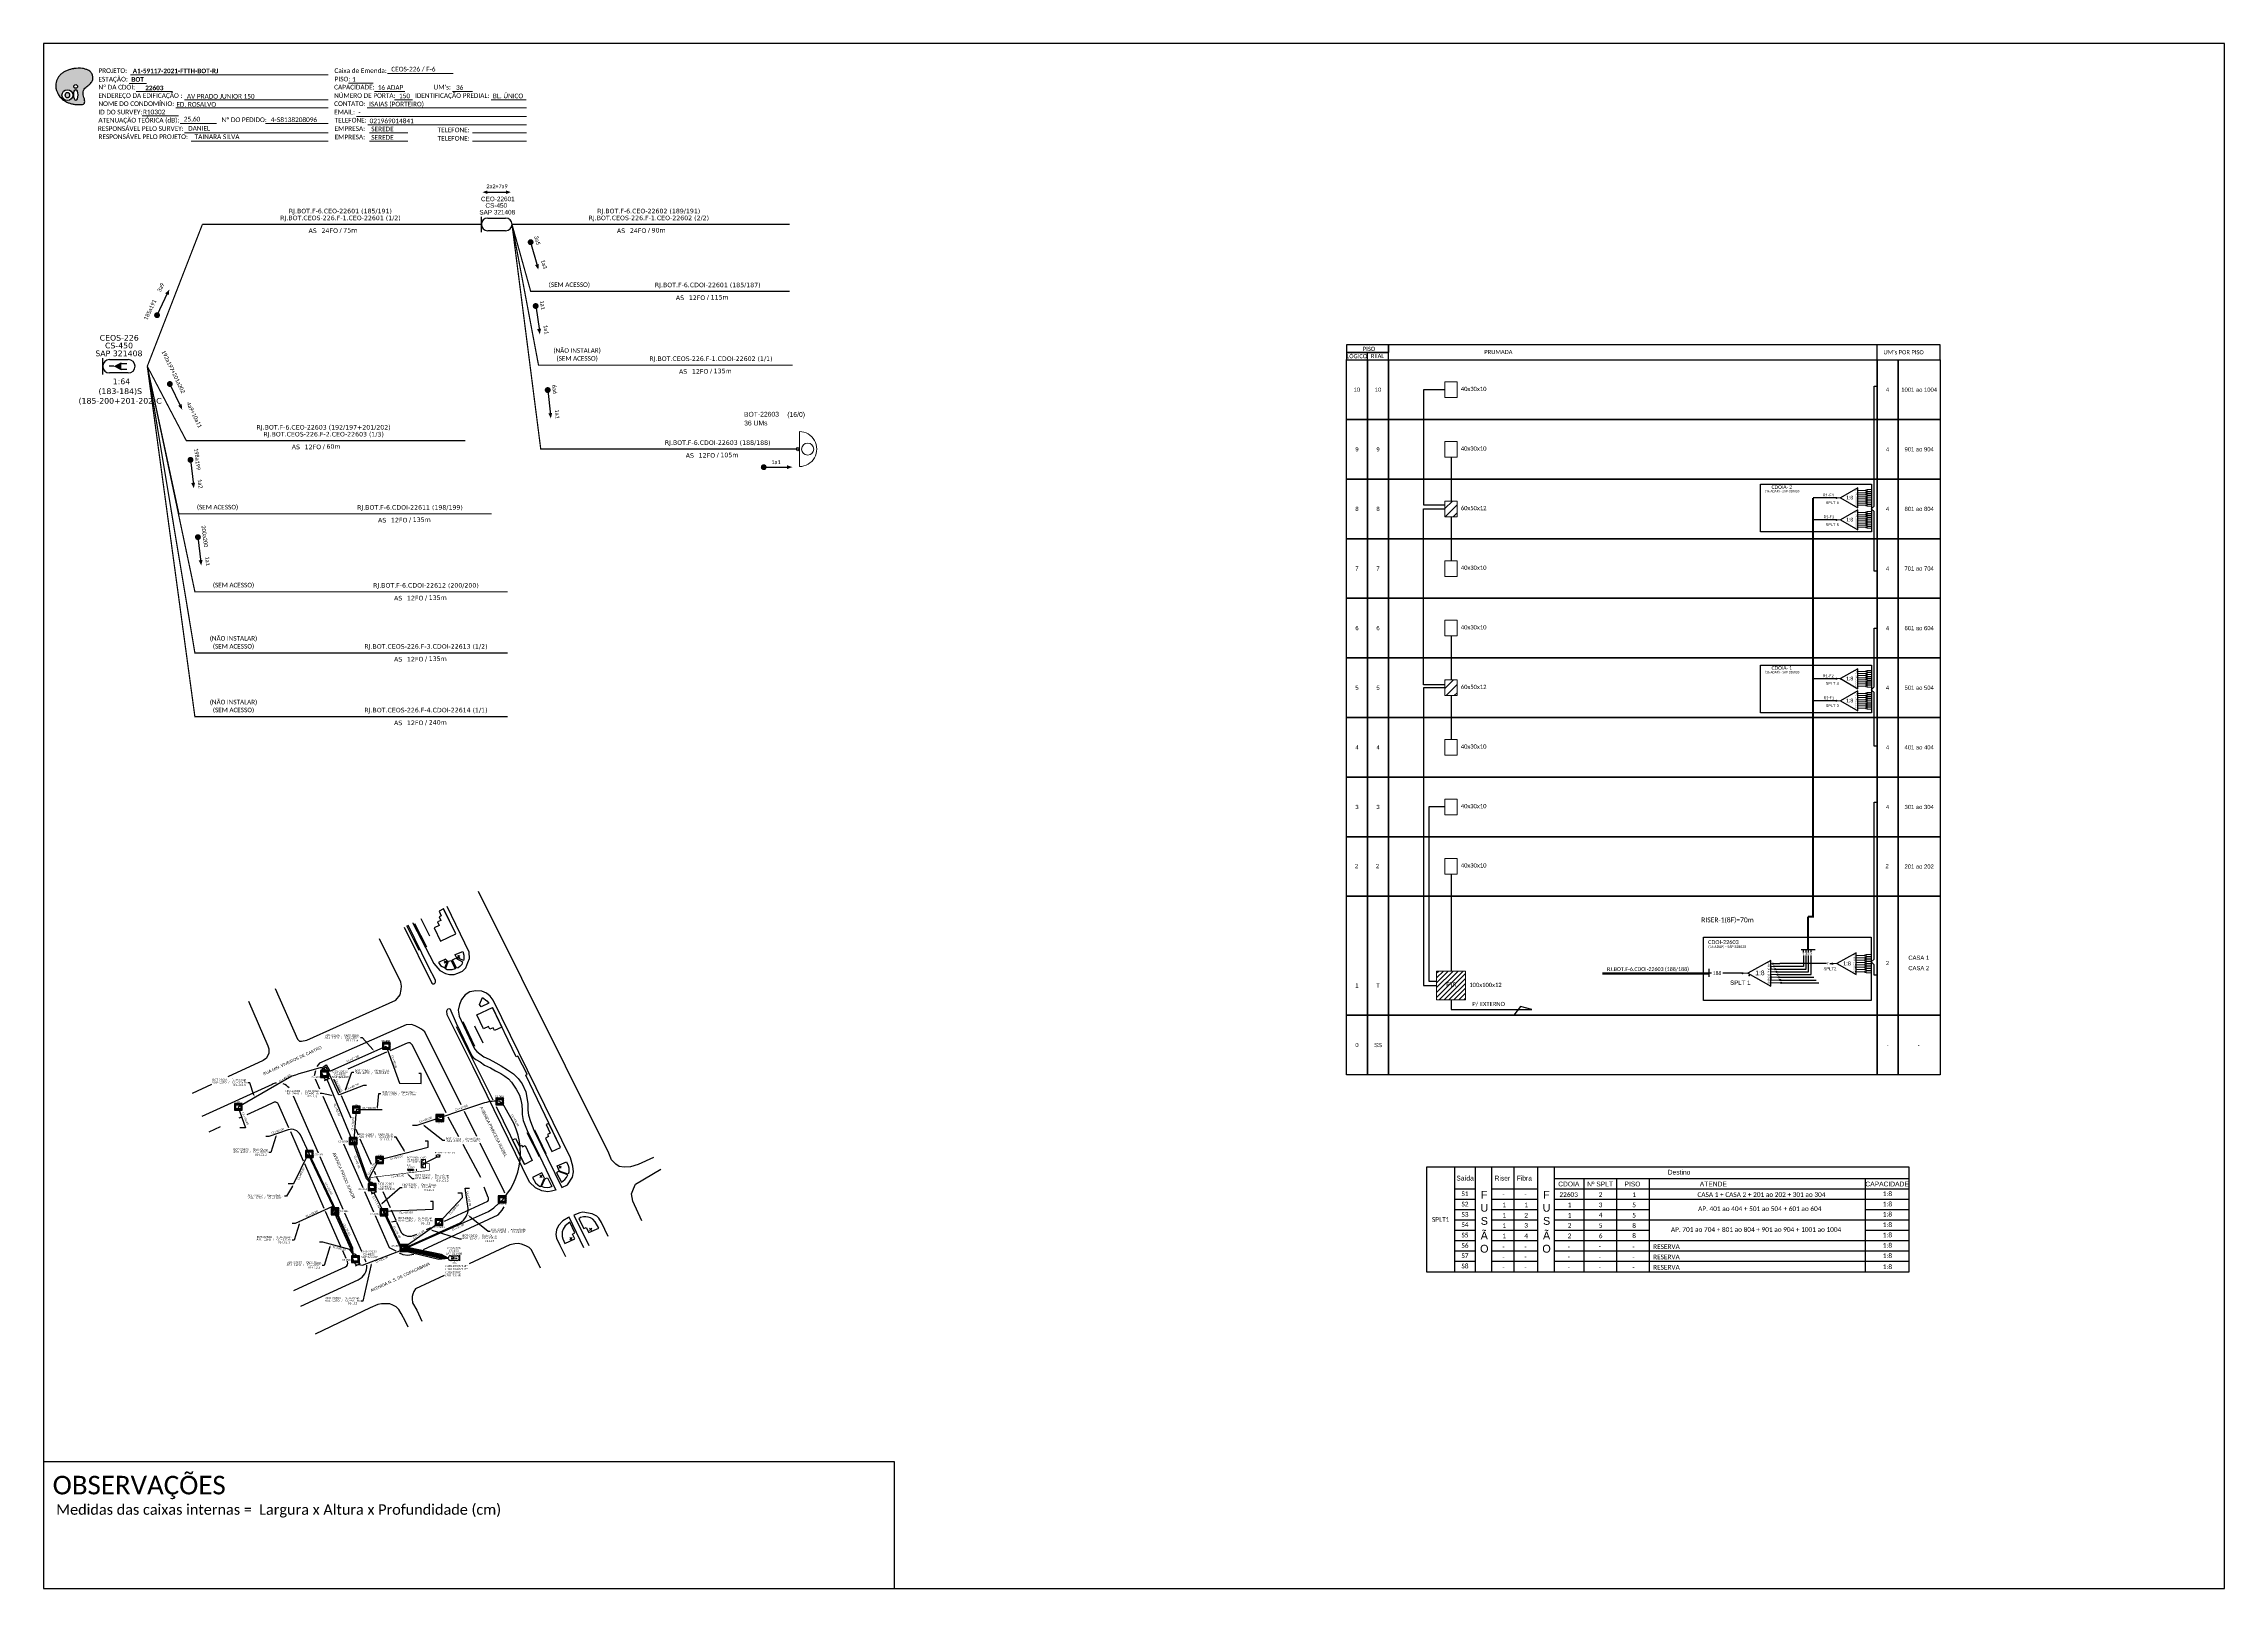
# Paper-space layout 'CDOI-22603' of a CAD drawing. Extents: x 0 to 839, y 0 to 594.
# The model-space entities are those that its viewports show. They can reach past a viewport. Long polylines and large blocks are cut down to what shows.
import ezdxf
from ezdxf import colors
from ezdxf.entities.mleader import LeaderData, LeaderLine
from ezdxf.enums import TextEntityAlignment as Align
from ezdxf.math import Vec2, Vec3

# ---------------------------------------------------------------- set-up
doc = ezdxf.new("R2010")
doc.units = 0
for name, color, linetype in [('10.1-Caixas Subterrâneas', 5, 'Continuous'), ('20.4-CEOS', 1, 'Continuous'), ('20.5-CEO', 1, 'Continuous'), ('CAP a instalar', 1, 'Continuous'), ('celulas gpon', 7, 'Continuous'), ('label_cabos', 7, 'Continuous'), ('Legenda', 1, 'Continuous'), ('MUB', 252, 'Continuous'), ('QUADRA', 7, 'Continuous'), ('Segmento de Logradouro Texto', 238, 'Continuous'), ('SETA', 7, 'Continuous'), ('surveys', 7, 'Continuous'), ('surveys legendas', 7, 'Continuous')]:
    doc.layers.add(name, color=color, linetype=linetype)
for name, color, linetype, lineweight in [("20.0-LEGENDA DOS CDO'S", 1, 'Continuous', 0), ('20.1-CDO_INTERIOR', 1, 'Continuous', 0), ('20.2-CDO_POSTE', 1, 'Continuous', 5), ('40.1-ETIQUETAS', 1, 'Continuous', 20)]:
    doc.layers.add(name, color=color, linetype=linetype, lineweight=lineweight)
doc.layers.add('EXTRA', color=50, linetype='Continuous', plot=False)
doc.styles.add('ARIAL', font='arial.ttf')
doc.styles.add('DIGICADE', font='')
doc.styles.add('ROMANS', font='romans')
doc.styles.add('siredit', font='verdana.ttf')
doc.styles.get("Standard").update_dxf_attribs({"font": 'arial.ttf'})
doc.styles.add('WMF-Calibri0', font='calibri.ttf')
doc.styles.add('WMF-Calibri1', font='calibrib.ttf')
doc.styles.get('DIGICADE').set_extended_font_data('Arial')
doc.linetypes.add('FENCELINE1', pattern='A,0.25,-0.1,[133,ltypeshp.shx,S=0.1,R=0,X=-0.1,Y=0],-0.1,1', length=1.45)
doc.linetypes.add('RESERVA', pattern='A,0.5,-0.15,["RESERVA",Standard,S=0.18,R=0,X=0,Y=-0.1],-1.3', length=1.95)

# ---------------------------------------------------------------- blocks, each defined once
blk = doc.blocks.new('OI')
h = blk.add_hatch(color=40)
edge = h.paths.add_edge_path()
edge.add_spline(control_points=[(4.35, -0.67), (3.92, -0.99), (3.26, -1.5), (2.81, -2.59), (2.9, -3.5), (3.06, -4.27), (3.31, -4.85), (3.37, -5.39), (3.4, -5.88), (3.2, -6.4), (2.54, -6.61), (1.65, -6.63), (0.55, -6.67), (-0.56, -6.42), (-1.61, -6.14), (-2.77, -5.61), (-3.92, -4.77), (-4.89, -3.7), (-5.34, -2.65), (-5.6, -1.94), (-5.85, -0.96), (-5.71, 0.47), (-5.1, 2.02), (-4.14, 3.02), (-3.3, 3.61), (-2.37, 4.16), (-1.36, 4.44), (-0.56, 4.7), (0.79, 4.85), (2.24, 4.97), (3.79, 4.57), (4.67, 4.21), (5.44, 3.65), (5.76, 2.99), (6.03, 2.21), (6.01, 1.46), (5.72, 0.64), (5.31, 0.08), (4.88, -0.38), (4.51, -0.55), (4.35, -0.67)], knot_values=[0, 0, 0, 0, 1.60434, 2.417191, 3.427595, 4.282808, 4.776746, 5.304182, 5.888771, 6.258406, 6.858137, 7.79129, 8.986195, 10.124242, 11.187857, 12.242908, 13.953784, 15.414161, 16.515391, 17.349188, 17.675853, 19.552021, 21.515531, 22.568638, 23.63245, 24.621084, 25.782718, 26.745347, 27.142653, 29.870543, 31.004649, 31.921532, 32.709589, 33.801391, 34.042471, 35.192333, 35.971461, 36.628871, 37.254359, 37.836911, 37.836911, 37.836911, 37.836911], degree=3, periodic=0)
h.paths.add_polyline_path([(1.13, -0.87, -1), (-0.04, -0.87, -1)], flags=16)
edge = h.paths.add_edge_path(flags=16)
edge.add_ellipse((0.56, -3.59), major_axis=(-0.02, 1.71), ratio=0.361305, start_angle=0, end_angle=360)
h.paths.add_polyline_path([(-0.36, -3.62, -1), (-3.8, -3.62, -1)], flags=16)
edge = h.paths.add_edge_path(flags=0)
edge.add_ellipse((-2.08, -3.62), major_axis=(0, 0.885), ratio=0.758294, start_angle=0, end_angle=360)
at = {"color": 40}
for centre, radius in [((-2.08, -3.62), 1.72), ((0.54, -0.87), 0.587)]:
    blk.add_circle(centre, radius, dxfattribs=at)
blk.add_ellipse((-2.08, -3.62), major_axis=(0, 0.885), ratio=0.758294, start_param=-3.141592653589792, end_param=3.141592653589792, dxfattribs=at)
blk.add_ellipse((0.56, -3.59), major_axis=(-0.02, 1.71), ratio=0.361305, dxfattribs=at)
at = {"color": 40, "start_tangent": (-0.800898, -0.598801), "end_tangent": (-0.800898, -0.598801)}
blk.add_spline([(4.35, -0.67), (3.2, -1.78), (2.9, -2.54), (2.92, -3.55), (3.12, -4.38), (3.28, -4.85), (3.37, -5.37), (3.35, -5.95), (3.2, -6.29), (2.66, -6.55), (1.73, -6.63), (0.54, -6.62), (-0.58, -6.41), (-1.6, -6.11), (-2.56, -5.67), (-3.95, -4.67), (-4.89, -3.56), (-5.37, -2.56), (-5.64, -1.78), (-5.72, -1.46), (-5.63, 0.42), (-4.84, 2.22), (-4.13, 2.99), (-3.27, 3.62), (-2.4, 4.09), (-1.3, 4.47), (-0.37, 4.72), (0.02, 4.77), (2.75, 4.8), (3.85, 4.53), (4.69, 4.16), (5.31, 3.68), (5.85, 2.73), (5.93, 2.5), (5.94, 1.35), (5.67, 0.62), (5.29, 0.08), (4.84, -0.36), (4.35, -0.67)], degree=3, dxfattribs=at)
blk = doc.blocks.new('CARIMBO')
at = {"color": 7, "lineweight": 0}
for points in [[(134.48, -16.3), (159.61, -16.3)], [(35.15, -20.06), (41.7, -20.06)], [(35.66, -16.79), (111.64, -16.79)], [(37.81, -23.14), (51.75, -23.14)], [(119.43, -20.02), (128.92, -20.02)], [(129.48, -23.14), (141.1, -23.14)], [(159.42, -23.14), (167.09, -23.14)], [(40.13, -32.55), (54.07, -32.55)], [(52.97, -29.48), (111.64, -29.48)], [(56.38, -26.37), (111.64, -26.37)], [(122.56, -32.72), (187.83, -32.72)], [(126.6, -29.48), (187.83, -29.48)], [(137.07, -26.37), (144.01, -26.37)], [(174.24, -26.37), (187.8, -26.37)], [(54.67, -35.52), (68.61, -35.52)], [(56.38, -39.07), (111.64, -39.07)], [(126.84, -35.96), (187.83, -35.96)], [(127.45, -39.07), (142.25, -39.07)], [(167.06, -39.07), (187.83, -39.07)], [(58.87, -42.31), (111.64, -42.31)], [(127.45, -42.31), (142.25, -42.31)], [(167.06, -42.31), (187.83, -42.31)]]:
    blk.add_lwpolyline(points, dxfattribs=at)
at = {"color": 7, "xscale": 1.213923925163967, "yscale": 1.213923925163967, "zscale": 1.213923925163967, "rotation": 0.1532896023949059}
blk.add_blockref('OI', (13.86, -20.16), dxfattribs=at)
at = {"color": 7, "lineweight": 0, "style": 'WMF-Calibri0'}
for s, height, p in [('PROJETO:', 1.793, (23.26, -16.04)), ('Caixa de Emenda:', 1.7927, (114.02, -16.04)), ('ESTAÇÃO:', 1.793, (23.26, -19.32)), ('ENDEREÇO DA EDIFICAÇÃO :', 1.7927, (23.26, -25.63)), ('Nº DA CDOI:', 1.7927, (23.26, -22.39)), ('CAPACIDADE:', 1.7927, (113.91, -22.39)), ('NÚMERO DE PORTA:', 1.7927, (113.91, -25.63)), ('PISO:', 1.793, (114.09, -19.28)), ('IDENTIFICAÇÃO PREDIAL:', 1.7927, (144.99, -25.63)), ("UM's:", 1.793, (152.15, -22.39)), ('ATENUAÇÃO TEÓRICA (dB):', 1.7927, (23.26, -35.09)), ('NOME DO CONDOMÍNIO:', 1.7927, (23.26, -28.74)), ('ID DO SURVEY:', 1.7927, (23.26, -31.97)), ('CONTATO:', 1.793, (113.91, -28.74)), ('EMAIL:', 1.793, (113.91, -31.97)), ('TELEFONE:', 1.793, (114.09, -35.09)), ('RESPONSÁVEL PELO SURVEY:', 1.7927, (23.02, -38.32)), ('RESPONSÁVEL PELO PROJETO:', 1.7927, (23.26, -41.44)), ('EMPRESA:', 1.793, (114.09, -38.32)), ('EMPRESA:', 1.793, (114.09, -41.56)), ('TELEFONE:', 1.793, (153.7, -38.83)), ('TELEFONE:', 1.793, (153.7, -42.06))]:
    blk.add_text(s, height=height, dxfattribs=at).set_placement(p)
at = {"color": 7, "lineweight": 0, "flags": 8}
for tag, p, style in [('PROJ', (36.46, -16.13), 'WMF-Calibri1'), ('CEOS-XX', (135.87, -15.46), 'WMF-Calibri0'), ('EST', (35.94, -19.41), 'WMF-Calibri1'), ('LOGRADOURO', (56.65, -25.91), 'WMF-Calibri0'), ('PISO_PTR', (120.78, -19.42), 'WMF-Calibri0'), ('CAPAC.', (130.66, -22.52), 'WMF-Calibri0'), ('N°', (138.85, -25.77), 'WMF-Calibri0'), ("UC'S", (160.78, -22.54), 'WMF-Calibri0'), ('N°PREDIO', (174.94, -25.77), 'WMF-Calibri0'), ('_ID_', (40.39, -31.94), 'WMF-Calibri0'), ('NOME_DO_COND.', (53.23, -29.02), 'WMF-Calibri0'), ('O_POTEN', (56.06, -34.68), 'WMF-Calibri0'), ('EMAIL', (123.26, -32.12), 'WMF-Calibri0'), ('NOME_DO_CONTATO', (127.3, -28.89), 'WMF-Calibri0'), ('RES_SURVEY', (57.78, -38.23), 'WMF-Calibri0'), ('RES_PROJ', (60.27, -41.47), 'WMF-Calibri0'), ('TELEFONE', (127.55, -35.36), 'WMF-Calibri0'), ('EMP_RESP_SURVEY', (128.16, -38.47), 'WMF-Calibri0'), ('EMP_RESP_PROJ', (128.16, -41.71), 'WMF-Calibri0'), ('CONT_RESP_SURVEY', (167.76, -38.47), 'WMF-Calibri0'), ('CONT_RESP_PROJ', (167.76, -41.71), 'WMF-Calibri0')]:
    blk.add_attdef(tag, p, '', height=1.79, dxfattribs=dict(at, style=style))
at = {"color": 7, "lineweight": 0, "style": 'WMF-Calibri1', "flags": 8}
blk.add_attdef("N° CDO'S", text='', height=1.79, dxfattribs=at).set_placement((44.78, -22.68), align=Align.CENTER)
blk = doc.blocks.new('ETIQUETA_RS5F')
at = {"layer": '40.1-ETIQUETAS', "color": 0, "style": 'siredit'}
blk.add_text('/', height=1.5, dxfattribs=at).set_placement((1.58, -1.95), align=Align.MIDDLE_RIGHT)
for tag, p in [('ETIQUETA_R_SECUNDARIA', (1.21, 2.1)), ('ETIQUETA_R_PRIMARIA', (1.21, 4.1)), ('F_ATIVAS/F_MORTAS', (1.14, -4.24))]:
    blk.add_attdef(tag, text='', height=1.5, dxfattribs=at).set_placement(p, align=Align.MIDDLE_CENTER)
for tag, p in [('TIPO_CABO', (-6.58, -2.12)), ('CAP_CABO', (0.4, -2.09))]:
    blk.add_attdef(tag, text='', height=1.5, dxfattribs=at).set_placement(p, align=Align.MIDDLE_RIGHT)
for tag, p in [('FUSÃO_1', (0.85, -8.39)), ('FUSÃO_2', (0.85, -10.6)), ('FUSÃO_3', (0.85, -12.93)), ('FUSÃO_4', (0.85, -15.14)), ('FUSÃO_5', (0.85, -17.16))]:
    blk.add_attdef(tag, text='', height=1.5, dxfattribs=at).set_placement(p, align=Align.CENTER)
blk.add_attdef('METROS', text='', height=1.5, dxfattribs=at).set_placement((2.14, -1.95), align=Align.MIDDLE_LEFT)
blk = doc.blocks.new('CEOS_RP_CT_DRT')
at = {"layer": '20.4-CEOS', "color": 0}
for p, q in [((-4.54, 1.19), (-1.19, 1.19)), ((-1.19, -1.19), (-4.54, -1.19))]:
    blk.add_line(p, q, dxfattribs=at)
for points in [[(-5.73, -1.43), (-5.73, 1.44)], [(-3.79, 0), (-4.59, 0)], [(-2.47, 0.48), (-1.45, 0.48)], [(-2.47, -0.52), (-1.45, -0.52)]]:
    blk.add_lwpolyline(points, dxfattribs=at)
blk.add_lwpolyline([(-3.79, 0, 0, 1.47, 0), (-2.41, 0, 1.47, 1.47, 0)], format="xyseb", dxfattribs=at)
for centre, start, end in [((-4.54, 0), 90, 270), ((-1.19, 0), 270, 90)]:
    blk.add_arc(centre, 1.19, start, end, dxfattribs=at)
at = {"layer": '20.4-CEOS', "color": 7, "style": 'siredit'}
for tag, p in [('Nº_DA_CEOS', (-2.86, 5.6)), ('LOCAL', (-2.86, 4.24)), ('SAP', (-2.86, 2.78)), ('RACIO_SPLITAGEM', (-2.86, -1.88)), ('FIBRAS_SPLITTER', (-2.86, -3.58)), ('RESERVA_FINAIS', (-2.86, -6.39)), ('FIBRAS_TOP_C', (-2.86, -5.08))]:
    blk.add_attdef(tag, text='', height=1.01, dxfattribs=at).set_placement(p, align=Align.TOP_CENTER)
blk = doc.blocks.new('CDOE-TEXTO PADRÃO')
at = {"layer": "20.0-LEGENDA DOS CDO'S", "color": 0, "style": 'ARIAL'}
for tag, p in [('CDO_N', (0.49, 7.39)), ('SAP', (0.51, 1.67)), ('CORDOALHA', (0.5, 4.33)), ('SPLITER_1', (0.59, -0.91)), ('(XX-XX_F)S', (0.54, -8.29)), ('SPLITER_2', (0.6, -3.55)), ('(XX-XX_L)S', (0.55, -10.83)), ('UMS', (0.55, -13.15))]:
    blk.add_attdef(tag, p, '', height=1.7, rotation=0.11799, dxfattribs=at)
blk.add_attdef('FIBRAS_UTILIZADAS', text='', height=1.7, rotation=0.11799, dxfattribs=at).set_placement((19.77, 7.43), align=Align.CENTER)
blk = doc.blocks.new('*X74')
at = {"color": 0, "linetype": 'Continuous'}
for p, q in [((-1.25, 0.34099), (-0.49099, 1.1)), ((-1.25, 0.517767), (-0.667767, 1.1)), ((-1.25, 0.694544), (-0.844544, 1.1)), ((-1.25, 0.87132), (-1.02132, 1.1)), ((-1.25, 1.048097), (-1.198097, 1.1)), ((-1.25, 0.164214), (-0.8035, 0.610714)), ((-1.25, -0.012563), (-0.8035, 0.433937)), ((-1.25, -0.18934), (-0.8035, 0.25716)), ((-1.25, -0.366117), (-0.8035, 0.080383)), ((-0.789214, 0.625), (-0.314214, 1.1)), ((-0.612437, 0.625), (-0.137437, 1.1)), ((-0.43566, 0.625), (0.03934, 1.1)), ((-0.258883, 0.625), (0.216117, 1.1)), ((-0.082107, 0.625), (0.392893, 1.1)), ((0.09467, 0.625), (0.56967, 1.1)), ((0.271447, 0.625), (0.746447, 1.1)), ((0.448223, 0.625), (0.923223, 1.1)), ((0.625, 0.625), (1.1, 1.1)), ((0.801777, 0.625), (1.25, 1.073223)), ((0.8035, 0.449947), (1.25, 0.896447)), ((0.8035, 0.27317), (1.25, 0.71967)), ((0.8035, 0.096393), (1.25, 0.542893)), ((0.8035, -0.080383), (1.25, 0.366117)), ((0.8035, -0.25716), (1.25, 0.18934)), ((0.8035, -0.433937), (1.25, 0.012563)), ((-1.25, -0.542893), (-0.8035, -0.096393)), ((-1.25, -0.71967), (-0.8035, -0.27317)), ((-1.25, -0.896447), (-0.8035, -0.449947)), ((-1.25, -1.073223), (-0.801777, -0.625)), ((-1.1, -1.1), (-0.625, -0.625)), ((-0.923223, -1.1), (-0.448223, -0.625)), ((-0.746447, -1.1), (-0.271447, -0.625)), ((-0.56967, -1.1), (-0.09467, -0.625)), ((-0.392893, -1.1), (0.082107, -0.625)), ((-0.216117, -1.1), (0.258883, -0.625)), ((-0.03934, -1.1), (0.43566, -0.625)), ((0.137437, -1.1), (0.612437, -0.625)), ((0.314214, -1.1), (0.789214, -0.625)), ((0.49099, -1.1), (1.25, -0.34099)), ((0.667767, -1.1), (1.25, -0.517767)), ((0.8035, -0.610714), (1.25, -0.164214)), ((0.844544, -1.1), (1.25, -0.694544)), ((1.02132, -1.1), (1.25, -0.87132)), ((1.198097, -1.1), (1.25, -1.048097))]:
    blk.add_line(p, q, dxfattribs=at)
blk = doc.blocks.new('MANHOLE_MQ')
at = {"color": 0, "linetype": 'Continuous'}
for p, q in [((0.0000062, 0.0000057), (-0.0000063, 0.0000057)), ((-0.0000063, 0.0000057), (-0.0000063, -0.0000053)), ((-0.000004, 0.0000033), (0.000004, 0.0000033)), ((-0.000004, -0.0000029), (-0.000004, 0.0000033)), ((0.000004, 0.0000033), (0.000004, -0.0000029)), ((0.0000062, -0.0000053), (0.0000062, 0.0000057)), ((-0.0000063, -0.0000053), (0.0000062, -0.0000053)), ((0.000004, -0.0000029), (-0.000004, -0.0000029)), ((0.000004, -0.0000029), (0.000004, -0.0000029))]:
    blk.add_line(p, q, dxfattribs=at)
at = {"color": 0, "linetype": 'Continuous', "xscale": 5e-06, "yscale": 5e-06, "zscale": 1e-05}
blk.add_blockref('*X74', (0, 0.0000002), dxfattribs=at)
blk = doc.blocks.new('*U75')
at = {"layer": '20.4-CEOS', "color": 7, "style": 'siredit'}
for tag, p in [('FIBRAS_SPLITTER', (0, 0)), ('FIBRAS_TOP_C', (0, -4.1)), ('RESERVA_FINAIS', (0, -5.5))]:
    blk.add_attdef(tag, p, '', height=1.01, dxfattribs=at)
for tag, p, flags in [('ID_ATIVIDADE', (0, -6.8), 3), ('FATOR', (0, -8.1), 1), ('QTDE', (0, -9.4), 1), ('FID', (0, -10.7), 1)]:
    blk.add_attdef(tag, p, '', height=1.01, dxfattribs=dict(at, flags=flags))
blk = doc.blocks.new('*U77')
at = {"layer": '20.4-CEOS', "color": 7, "style": 'siredit'}
blk.add_attdef('FIBRAS_SPLITTER', (0, 0), '', height=1.01, dxfattribs=at)
for tag, p, flags in [('ID_ATIVIDADE', (0, -1.5), 3), ('FATOR', (0, -2.8), 1), ('QTDE', (0, -4.1), 1), ('FID', (0, -5.4), 1)]:
    blk.add_attdef(tag, p, '', height=1.01, dxfattribs=dict(at, flags=flags))
blk = doc.blocks.new('SURVEY_SURVEY')
for p, q in [((0, 0.000015), (-0.000015, 0.000011)), ((-0.000015, 0.000011), (-0.00001, 0.000011)), ((-0.00001, 0), (-0.00001, 0.000011)), ((0.00001, 0), (-0.00001, 0)), ((0, 0.000015), (0.000015, 0.000011)), ((0.00001, 0.000016), (0.000012, 0.000016)), ((0.00001, 0.000012), (0.00001, 0.000016)), ((0.000015, 0.000011), (0.00001, 0.000011)), ((0.00001, 0.000011), (0.00001, 0)), ((0.000012, 0.000016), (0.000012, 0.000012))]:
    blk.add_line(p, q)
blk = doc.blocks.new('LEGENDA DOS CABOS')
at = {"layer": 'EXTRA', "color": 0, "style": 'siredit'}
for tag, p in [('ID', (4.6, 1)), ('XX', (9, 1))]:
    blk.add_attdef(tag, text='', height=0.48, rotation=359.69, dxfattribs=at).set_placement(p, align=Align.MIDDLE_CENTER)
at = {"layer": 'Legenda', "color": 0, "style": 'siredit'}
for tag, p in [('TIPO_CABO', (1.3, 0)), ('CABO', (4.7, -0.1)), ('/', (6.8, -0.1)), ('METROS', (10, -0.1))]:
    blk.add_attdef(tag, text='', height=0.8, rotation=359.69, dxfattribs=at).set_placement(p, align=Align.MIDDLE_CENTER)
blk = doc.blocks.new('Inst CB DT OCUP CFOA-SM-ASU-120-S-12')
at = {"layer": 'label_cabos', "color": 0, "style": 'siredit'}
for tag, flags, p in [('ID_ATIVIDADE', 3, (1.3, 2.7)), ('FATOR', 1, (11.6, 2.6))]:
    blk.add_attdef(tag, text='', height=1, rotation=359.69, dxfattribs=dict(at, flags=flags)).set_placement(p, align=Align.MIDDLE_CENTER)
for tag, p in [('TIPO_CABO', (1.3, 0)), ('DESTINO_CABO', (3.1, 1.3)), ('CABO', (4.7, -0.1)), ('/', (7.7, -0.1)), ('LANCE', (10.9, 0)), ('TIPO_CABO', (13.1, 1.2)), ('UND', (16, 0)), ('FID', (13.1, -1.4))]:
    blk.add_attdef(tag, text='', height=1, rotation=359.69, dxfattribs=at).set_placement(p, align=Align.MIDDLE_CENTER)
blk.add_attdef('QTDE', (12.4, -0.5), '', height=1, rotation=359.69, dxfattribs=at)
blk = doc.blocks.new('Inst CB DT OCUP CFOA-SM-AS-80-TS-24')
at = {"layer": 'label_cabos', "color": 0, "style": 'siredit'}
for tag, flags, p in [('ID_ATIVIDADE', 3, (1.3, 2.7)), ('FATOR', 1, (11.6, 2.6))]:
    blk.add_attdef(tag, text='', height=1, rotation=359.69, dxfattribs=dict(at, flags=flags)).set_placement(p, align=Align.MIDDLE_CENTER)
for tag, p in [('DESTINO_CABO', (3.1, 1.3)), ('TIPO_CABO', (1.8, 0)), ('CABO', (4.7, -0.1)), ('/', (7.7, -0.1)), ('LANCE', (10.9, 0)), ('TIPO_CABO', (13.1, 1.2)), ('UND', (16, 0)), ('FID', (13.1, -1.4))]:
    blk.add_attdef(tag, text='', height=1, rotation=359.69, dxfattribs=at).set_placement(p, align=Align.MIDDLE_CENTER)
blk.add_attdef('QTDE', (12.4, -0.5), '', height=1, rotation=359.69, dxfattribs=at)
blk = doc.blocks.new('Inst CDOI-64')
at = {"layer": '20.1-CDO_INTERIOR', "color": 1, "lineweight": 18}
blk.add_lwpolyline([(-2.1, -2.1), (-2.1, 2.1), (0, 2.1), (0, -2.1)], close=True, dxfattribs=at)
blk.add_circle((-1.1, 0), 0.68, dxfattribs=at)
blk.add_arc((0, 0), 2.13, 90.0276, 270.0276, dxfattribs=at)
at = {"layer": "20.0-LEGENDA DOS CDO'S"}
for tag, p, style, flags in [('ID_ATIVIDADE', (-9.3, 3.8), 'ARIAL', 3), ('FATOR', (-1.5, 3.8), 'ARIAL', 1), ('QTDE', (-9.2, -3.7), 'DIGICADE', 3)]:
    blk.add_attdef(tag, p, '', height=0.8, rotation=0.118, dxfattribs=dict(at, style=style, flags=flags))
at = {"layer": "20.0-LEGENDA DOS CDO'S", "style": 'ARIAL'}
for tag, p, rotation in [('FID', (-9.3, 2.7), 0.118), ('SURVEY', (-9.3, 1.6), 359.9724), ('SAP', (-9.3, 0.6), 359.9724), ('1:XX', (-9.3, -1.1), 359.9724), ('UMS', (-9.3, -2.1), 359.9724)]:
    blk.add_attdef(tag, p, '', height=0.8, rotation=rotation, dxfattribs=at)
blk.add_attdef('FIBRAS_UTILIZADAS', text='', height=0.8, rotation=359.9724, dxfattribs=at).set_placement((-1, 2.7), align=Align.CENTER)
blk = doc.blocks.new('Teste  FTTH')
at = {"color": 0, "lineweight": 0, "style": 'ROMANS'}
for tag, p in [('TESTE', (-2.3, -0.29)), ('QTDE', (0.21, -0.29))]:
    blk.add_attdef(tag, p, '', height=0.48, dxfattribs=at)
for tag, p, flags in [('FID', (-2.23, -1.25), 1), ('FATOR', (-2.23, -2.03), 3), ('ID_ATIVIDADE', (-2.23, -2.72), 3)]:
    blk.add_attdef(tag, p, '', height=0.48, dxfattribs=dict(at, flags=flags))
blk = doc.blocks.new('SPLT_1-8_SC-APC')
at = {"color": 1, "lineweight": 0}
blk.add_lwpolyline([(-17, -7.5), (-19.3, -7.5)], dxfattribs=at)
at = {"color": 1}
blk.add_lwpolyline([(-7.4, -2.1), (-17, -7.5), (-7.4, -13), (-7.4, -2.1)], dxfattribs=at)
at = {"color": 3, "lineweight": 0}
for points in [[(-3, -3.5), (-7.4, -3.5)], [(-7.4, -4.7), (-3, -4.7)], [(-7.4, -5.8), (-3, -5.8)], [(-7.4, -7), (-3, -7)], [(-7.4, -8.1), (-3, -8.1)], [(-7.4, -9.3), (-3, -9.3)], [(-7.4, -10.4), (-3, -10.4)], [(-2.4, -3), (-2.4, -4)], [(-2.4, -3), (0, -3)], [(-2.4, -4), (0, -4)], [(-2.4, -4.2), (-2.4, -5.2)], [(-2.4, -4.2), (0, -4.2)], [(-2.4, -5.2), (0, -5.2)], [(-2.4, -5.3), (-2.4, -6.3)], [(-2.4, -5.3), (0, -5.3)], [(-2.4, -6.3), (0, -6.3)], [(-2.4, -6.5), (-2.4, -7.5)], [(-2.4, -6.5), (0, -6.5)], [(-2.4, -7.5), (0, -7.5)], [(-2.4, -7.6), (-2.4, -8.6)], [(-2.4, -7.6), (0, -7.6)], [(-2.4, -8.6), (0, -8.6)], [(-2.4, -8.8), (-2.4, -9.8)], [(-2.4, -8.8), (0, -8.8)], [(-2.4, -9.8), (0, -9.8)], [(-2.4, -9.9), (-2.4, -10.9)], [(-2.4, -9.9), (0, -9.9)], [(-7.4, -11.6), (-3, -11.6)], [(-2.4, -10.9), (0, -10.9)], [(-2.4, -11.1), (-2.4, -12.1)], [(-2.4, -11.1), (0, -11.1)], [(-2.4, -12.1), (0, -12.1)]]:
    blk.add_lwpolyline(points, dxfattribs=at)
for points in [[(-3, -3.2), (-2.4, -3.2), (-2.4, -3.8), (-3, -3.8)], [(-3, -4.4), (-2.4, -4.4), (-2.4, -5), (-3, -5)], [(-3, -5.5), (-2.4, -5.5), (-2.4, -6.1), (-3, -6.1)], [(-3, -6.7), (-2.4, -6.7), (-2.4, -7.3), (-3, -7.3)], [(-3, -7.8), (-2.4, -7.8), (-2.4, -8.4), (-3, -8.4)], [(-3, -9), (-2.4, -9), (-2.4, -9.6), (-3, -9.6)], [(-3, -10.1), (-2.4, -10.1), (-2.4, -10.7), (-3, -10.7)], [(-3, -11.3), (-2.4, -11.3), (-2.4, -11.9), (-3, -11.9)]]:
    blk.add_lwpolyline(points, close=True, dxfattribs=at)
at = {"color": 1, "style": 'ARIAL'}
for s, height, p in [('1:8', 2, (-13.9, -8.4)), ('S1', 0.75, (-8.7, -3.8)), ('S2', 0.75, (-8.7, -5)), ('S3', 0.75, (-8.7, -6.2)), ('S4', 0.75, (-8.7, -7.4)), ('S5', 0.75, (-8.7, -8.6)), ('S6', 0.75, (-8.7, -9.7)), ('S7', 0.75, (-8.7, -10.8)), ('S8', 0.75, (-8.7, -11.9))]:
    blk.add_text(s, height=height, dxfattribs=at).set_placement(p)
blk = doc.blocks.new('SPLT_1-8_DIV_DIR')
h = blk.add_hatch(color=3)
h.dxf.hatch_style = 1
edge = h.paths.add_edge_path()
edge.add_arc((12.77, 4.04), 0.242, 0, 360)
h = blk.add_hatch(color=3)
h.dxf.hatch_style = 1
edge = h.paths.add_edge_path()
edge.add_arc((13.27, 2.88), 0.242, 0, 360)
h = blk.add_hatch(color=3)
h.dxf.hatch_style = 1
edge = h.paths.add_edge_path()
edge.add_arc((13.77, 1.73), 0.242, 0, 360)
h = blk.add_hatch(color=3)
h.dxf.hatch_style = 1
edge = h.paths.add_edge_path()
edge.add_arc((14.27, 0.58), 0.242, 0, 360)
h = blk.add_hatch(color=3)
h.dxf.hatch_style = 1
edge = h.paths.add_edge_path()
edge.add_arc((14.77, -0.58), 0.242, 0, 360)
h = blk.add_hatch(color=3)
h.dxf.hatch_style = 1
edge = h.paths.add_edge_path()
edge.add_arc((15.27, -1.73), 0.242, 0, 360)
h = blk.add_hatch(color=3)
h.dxf.hatch_style = 1
edge = h.paths.add_edge_path()
edge.add_arc((15.77, -2.88), 0.242, 0, 360)
h = blk.add_hatch(color=3)
h.dxf.hatch_style = 1
edge = h.paths.add_edge_path()
edge.add_arc((16.27, -4.04), 0.242, 0, 360)
at = {"color": 1, "lineweight": 0}
blk.add_lwpolyline([(2.22, 0), (0, 0)], dxfattribs=at)
at = {"color": 1}
blk.add_lwpolyline([(11.89, 5.45), (2.22, 0), (11.89, -5.45), (11.89, 5.45)], dxfattribs=at)
at = {"color": 7, "lineweight": 0}
for points in [[(12.77, 4.04), (11.89, 4.04)], [(11.89, 2.88), (13.27, 2.88)], [(11.89, 1.73), (13.77, 1.73)], [(11.89, 0.58), (14.27, 0.58)], [(11.89, -0.58), (14.77, -0.58)], [(11.89, -1.73), (15.27, -1.73)], [(11.89, -2.88), (15.77, -2.88)], [(11.89, -4.04), (16.27, -4.04)]]:
    blk.add_lwpolyline(points, dxfattribs=at)
at = {"color": 3}
for centre in [(12.77, 4.04), (13.27, 2.88), (13.77, 1.73), (14.27, 0.58), (14.77, -0.58), (15.27, -1.73), (15.77, -2.88), (16.27, -4.04)]:
    blk.add_circle(centre, 0.242, dxfattribs=at)
at = {"color": 1, "style": 'ARIAL'}
for s, height, p in [('1:8', 2, (5.35, -0.85)), ('S1', 0.75, (10.52, 3.77)), ('S2', 0.75, (10.52, 2.58)), ('S3', 0.75, (10.52, 1.37)), ('S4', 0.75, (10.52, 0.19)), ('S5', 0.75, (10.52, -1.02)), ('S6', 0.75, (10.52, -2.14)), ('S7', 0.75, (10.52, -3.24)), ('S8', 0.75, (10.52, -4.36))]:
    blk.add_text(s, height=height, dxfattribs=at).set_placement(p)

msp = doc.modelspace()

# ---------------------------------------------------------------- hatches: boundary and pattern name
h = msp.add_hatch(color=3)
h.dxf.hatch_style = 1
edge = h.paths.add_edge_path()
edge.add_arc((600.05, 1124.34), 0.179, 0, 360)
h = msp.add_hatch()
h.set_pattern_fill('ANSI31', color=1, scale=0.7, style=0)
h.set_pattern_definition([(45, (-282.9766, 315.4035), (-1.571545, 1.571545), [])])
h.paths.add_polyline_path([(454.18, 1123.12), (449.54, 1123.12), (449.54, 1117.09), (454.18, 1117.09)])
h.paths.add_polyline_path([(454.18, 1054.36), (449.54, 1054.36), (449.54, 1048.33), (454.18, 1048.33)])
h = msp.add_hatch(color=3)
h.dxf.hatch_style = 1
edge = h.paths.add_edge_path()
edge.add_arc((600.05, 1115.88), 0.179, 0, 360)
h = msp.add_hatch(color=3)
h.dxf.hatch_style = 1
edge = h.paths.add_edge_path()
edge.add_arc((600.05, 1054.79), 0.179, 0, 360)
h = msp.add_hatch(color=3)
h.dxf.hatch_style = 1
edge = h.paths.add_edge_path()
edge.add_arc((600.05, 1046.33), 0.179, 0, 360)
h = msp.add_hatch()
h.set_pattern_fill('ANSI31', color=1, scale=0.42)
h.set_pattern_definition([(45, (-129.0148, 2812.2848), (-0.9429269, 0.9429269), [])])
h.paths.add_polyline_path([(457.39, 942.4), (446.33, 942.4), (446.33, 931.34), (457.39, 931.34)])
h.paths.add_polyline_path([(449.64, 935.98), (454.41, 935.98), (454.41, 938.42), (449.64, 938.42)], flags=24)
h = msp.add_hatch(color=3)
h.dxf.hatch_style = 1
edge = h.paths.add_edge_path()
edge.add_arc((563.96, 941.56), 0.197, 0, 360)
h = msp.add_hatch(color=3)
h.dxf.hatch_style = 1
edge = h.paths.add_edge_path()
edge.add_arc((598.5, 945.24), 0.197, 0, 360)

# ---------------------------------------------------------------- linework, layer by layer
at = {"color": 3}
msp.add_line((575.63, 945.24), (578.25, 945.24), dxfattribs=at)
for p, q in [((442.58, 867.06), (627.94, 867.06)), ((442.58, 826.65), (442.58, 867.06)), ((453.24, 867.06), (453.24, 826.65)), ((461.12, 867.06), (461.12, 826.65)), ((467.59, 826.65), (467.59, 867.06)), ((476.05, 867.06), (476.05, 826.65)), ((485.06, 867.06), (485.06, 826.65)), ((491.54, 867.06), (491.54, 826.65)), ((627.94, 867.06), (627.94, 826.65)), ((453.24, 858.68), (461.12, 858.68)), ((467.59, 858.68), (485.06, 858.68)), ((491.54, 862.65), (627.94, 862.65)), ((491.54, 858.68), (627.94, 858.68)), ((502.94, 862.65), (502.94, 826.65)), ((515.52, 862.65), (515.52, 826.65)), ((528.06, 862.65), (528.06, 826.65)), ((611.15, 862.65), (611.15, 826.65)), ((453.24, 854.71), (461.12, 854.71)), ((453.24, 850.75), (461.12, 850.75)), ((467.59, 854.71), (485.06, 854.71)), ((467.59, 850.75), (485.06, 850.75)), ((491.54, 854.71), (627.94, 854.71)), ((491.54, 850.75), (528.06, 850.75)), ((611.15, 850.75), (627.94, 850.75)), ((453.24, 846.78), (461.12, 846.78)), ((453.24, 842.81), (461.12, 842.81)), ((453.24, 838.84), (461.12, 838.84)), ((467.59, 846.78), (485.06, 846.78)), ((467.59, 842.81), (485.06, 842.81)), ((467.59, 838.84), (485.06, 838.84)), ((491.54, 846.78), (627.94, 846.78)), ((491.54, 842.81), (528.06, 842.81)), ((491.54, 838.84), (627.94, 838.84)), ((611.15, 842.81), (627.94, 842.81)), ((453.24, 834.87), (461.12, 834.87)), ((453.24, 830.9), (461.12, 830.9)), ((467.59, 834.87), (485.06, 834.87)), ((467.59, 830.9), (485.06, 830.9)), ((491.54, 834.87), (627.94, 834.87)), ((491.54, 830.9), (627.94, 830.9)), ((627.94, 826.65), (442.58, 826.65))]:
    msp.add_line(p, q)
for points in [[(-89.32, 705.02), (749.25, 705.02), (749.25, 1299.02), (-89.32, 1299.02), (-89.32, 705.02)], [(574.87, 943.79), (574.87, 943.17)]]:
    msp.add_lwpolyline(points)
at = {"color": 7, "lineweight": 0}
msp.add_lwpolyline([(-4.01, 1268.26), (20.14, 1268.26)], dxfattribs=at)
at = {"const_width": 1.13}
for points in [[(97.8, 1223.21, 1), (98.11, 1222.13, 1)], [(99.81, 1198.69, 1), (99.97, 1197.57, 1)], [(-45.94, 1194.08, 1), (-45.46, 1195.1, 1)], [(-41.03, 1168.64, -1), (-40.54, 1167.62, -1)], [(104.46, 1166.37, 1), (104.58, 1165.25, 1)], [(-32.92, 1139.52, 1), (-32.79, 1138.4, 1)], [(187.03, 1136.15, 1), (188.15, 1136.15, 1)], [(-30.05, 1109.82, 1), (-29.92, 1108.7, 1)]]:
    msp.add_lwpolyline(points, format="xyb", close=True, dxfattribs=at)
at = {"color": 7}
for points in [[(411.65, 1180.29), (427.85, 1180.29), (427.85, 1183.17), (411.65, 1183.17)], [(411.65, 1177.41), (427.85, 1177.41), (427.85, 1180.29), (411.65, 1180.29)], [(411.65, 1177.41), (419.75, 1177.41), (419.75, 1154.49), (411.65, 1154.49)], [(419.75, 1177.41), (427.85, 1177.41), (427.85, 1154.49), (419.75, 1154.49)], [(427.85, 1177.41), (615.68, 1177.41), (615.68, 1154.49), (427.85, 1154.49)], [(615.68, 1177.41), (623.78, 1177.41), (623.78, 1154.49), (615.68, 1154.49)], [(623.78, 1177.41), (639.98, 1177.41), (639.98, 1154.49), (623.78, 1154.49)], [(411.65, 1154.49), (419.75, 1154.49), (419.75, 1131.57), (411.65, 1131.57)], [(419.75, 1154.49), (427.85, 1154.49), (427.85, 1131.57), (419.75, 1131.57)], [(427.85, 1154.49), (615.68, 1154.49), (615.68, 1131.57), (427.85, 1131.57)], [(615.68, 1154.49), (623.78, 1154.49), (623.78, 1131.57), (615.68, 1131.57)], [(623.78, 1154.49), (639.98, 1154.49), (639.98, 1131.57), (623.78, 1131.57)], [(411.65, 1131.57), (419.75, 1131.57), (419.75, 1108.65), (411.65, 1108.65)], [(419.75, 1131.57), (427.85, 1131.57), (427.85, 1108.65), (419.75, 1108.65)], [(427.85, 1131.57), (615.68, 1131.57), (615.68, 1108.65), (427.85, 1108.65)], [(615.68, 1131.57), (623.78, 1131.57), (623.78, 1108.65), (615.68, 1108.65)], [(623.78, 1131.57), (639.98, 1131.57), (639.98, 1108.65), (623.78, 1108.65)], [(411.65, 1108.65), (419.75, 1108.65), (419.75, 1085.73), (411.65, 1085.73)], [(419.75, 1108.65), (427.85, 1108.65), (427.85, 1085.73), (419.75, 1085.73)], [(427.85, 1108.65), (615.68, 1108.65), (615.68, 1085.73), (427.85, 1085.73)], [(615.68, 1108.65), (623.78, 1108.65), (623.78, 1085.73), (615.68, 1085.73)], [(623.78, 1108.65), (639.98, 1108.65), (639.98, 1085.73), (623.78, 1085.73)], [(411.65, 1085.73), (419.75, 1085.73), (419.75, 1062.81), (411.65, 1062.81)], [(419.75, 1085.73), (427.85, 1085.73), (427.85, 1062.81), (419.75, 1062.81)], [(427.85, 1085.73), (615.68, 1085.73), (615.68, 1062.81), (427.85, 1062.81)], [(615.68, 1085.73), (623.78, 1085.73), (623.78, 1062.81), (615.68, 1062.81)], [(623.78, 1085.73), (639.98, 1085.73), (639.98, 1062.81), (623.78, 1062.81)], [(411.65, 1062.81), (419.75, 1062.81), (419.75, 1039.88), (411.65, 1039.88)], [(419.75, 1062.81), (427.85, 1062.81), (427.85, 1039.88), (419.75, 1039.88)], [(427.85, 1062.81), (615.68, 1062.81), (615.68, 1039.88), (427.85, 1039.88)], [(615.68, 1062.81), (623.78, 1062.81), (623.78, 1039.88), (615.68, 1039.88)], [(623.78, 1062.81), (639.98, 1062.81), (639.98, 1039.88), (623.78, 1039.88)], [(411.65, 1039.88), (419.75, 1039.88), (419.75, 1016.96), (411.65, 1016.96)], [(419.75, 1039.88), (427.85, 1039.88), (427.85, 1016.96), (419.75, 1016.96)], [(427.85, 1039.88), (615.68, 1039.88), (615.68, 1016.96), (427.85, 1016.96)], [(615.68, 1039.88), (623.78, 1039.88), (623.78, 1016.96), (615.68, 1016.96)], [(623.78, 1039.88), (639.98, 1039.88), (639.98, 1016.96), (623.78, 1016.96)], [(411.65, 1016.96), (419.75, 1016.96), (419.75, 994.04), (411.65, 994.04)], [(419.75, 1016.96), (427.85, 1016.96), (427.85, 994.04), (419.75, 994.04)], [(427.85, 1016.96), (615.68, 1016.96), (615.68, 994.04), (427.85, 994.04)], [(615.68, 1016.96), (623.78, 1016.96), (623.78, 994.04), (615.68, 994.04)], [(623.78, 1016.96), (639.98, 1016.96), (639.98, 994.04), (623.78, 994.04)], [(411.65, 994.04), (419.75, 994.04), (419.75, 971.25), (411.65, 971.25)], [(419.75, 994.04), (427.85, 994.04), (427.85, 971.25), (419.75, 971.25)], [(427.85, 994.04), (615.68, 994.04), (615.68, 971.25), (427.85, 971.25)], [(615.68, 994.04), (623.78, 994.04), (623.78, 971.25), (615.68, 971.25)], [(623.78, 994.04), (639.98, 994.04), (639.98, 971.25), (623.78, 971.25)], [(411.65, 971.25), (419.75, 971.25), (419.75, 925.41), (411.65, 925.41)], [(419.75, 971.25), (427.85, 971.25), (427.85, 925.41), (419.75, 925.41)], [(427.85, 971.25), (615.68, 971.25), (615.68, 925.41), (427.85, 925.41)], [(615.68, 971.25), (623.78, 971.25), (623.78, 925.41), (615.68, 925.41)], [(623.78, 971.25), (639.98, 971.25), (639.98, 925.41), (623.78, 925.41)], [(411.65, 925.41), (419.75, 925.41), (419.75, 902.49), (411.65, 902.49)], [(419.75, 925.41), (427.85, 925.41), (427.85, 902.49), (419.75, 902.49)], [(427.85, 925.41), (615.68, 925.41), (615.68, 902.49), (427.85, 902.49)], [(615.68, 925.41), (623.78, 925.41), (623.78, 902.49), (615.68, 902.49)], [(623.78, 925.41), (639.98, 925.41), (639.98, 902.49), (623.78, 902.49)]]:
    msp.add_lwpolyline(points, close=True, dxfattribs=at)
for points in [[(427.85, 1177.41), (640.01, 1177.41), (640.01, 1183.17), (427.85, 1183.17), (427.85, 1183.17), (427.85, 1180.29)], [(615.68, 1177.41), (615.68, 1183.17)], [(419.75, 1177.41), (419.75, 1180.29)], [(-89.24, 753.78), (237.71, 753.78)], [(237.71, 753.78), (237.71, 705.02)]]:
    msp.add_lwpolyline(points, dxfattribs=at)
at = {"color": 3}
for points in [[(449.54, 1165.95), (441.3, 1165.95), (441.3, 1121.65), (449.54, 1121.65)], [(615.68, 1096.2), (614.53, 1096.2), (614.53, 1119.08), (613.43, 1120.13), (614.53, 1121.19), (614.52, 1167.33), (615.68, 1167.33)], [(451.86, 1140.01), (451.86, 1123.12)], [(449.54, 1052.4), (441.3, 1052.4), (441.3, 1120.11), (449.54, 1120.11)], [(451.86, 1117.09), (451.86, 1100.2)], [(615.68, 1028.87), (614.53, 1028.87), (614.53, 1049.53), (613.43, 1050.58), (614.53, 1051.64), (614.52, 1074.27), (615.68, 1074.27)], [(451.86, 1071.25), (451.86, 1054.36)], [(449.54, 1051.35), (441.3, 1051.35), (441.3, 936.87), (446.33, 936.87)], [(451.86, 1048.33), (451.86, 1031.44)], [(615.68, 940.86), (614.52, 940.86), (614.52, 944.83), (613.43, 945.88), (614.52, 946.94), (614.52, 1007.33), (615.68, 1007.33)], [(449.54, 1005.5), (443.34, 1005.5), (443.34, 938.56), (446.33, 938.56)], [(451.86, 979.7), (451.86, 942.4)], [(552.07, 941.56), (551.13, 941.56)], [(563.96, 941.56), (556.44, 941.56)], [(590.57, 945.24), (578.25, 945.24)], [(596.12, 945.24), (592.42, 945.24), (592.42, 945.24), (590.57, 945.24)], [(597.57, 945.24), (598.5, 945.24)]]:
    msp.add_lwpolyline(points, dxfattribs=at)
at = {"color": 0, "lineweight": 0}
for points in [[(449.54, 1168.97), (454.18, 1168.97), (454.18, 1162.93), (449.54, 1162.93)], [(449.54, 1146.04), (454.18, 1146.04), (454.18, 1140.01), (449.54, 1140.01)], [(449.54, 1100.2), (454.18, 1100.2), (454.18, 1094.17), (449.54, 1094.17)], [(449.54, 1077.28), (454.18, 1077.28), (454.18, 1071.25), (449.54, 1071.25)], [(449.54, 1031.44), (454.18, 1031.44), (454.18, 1025.41), (449.54, 1025.41)], [(449.54, 1008.52), (454.18, 1008.52), (454.18, 1002.49), (449.54, 1002.49)], [(449.54, 985.73), (454.18, 985.73), (454.18, 979.7), (449.54, 979.7)]]:
    msp.add_lwpolyline(points, close=True, dxfattribs=at)
at = {"color": 1}
for points in [[(613.53, 1112.9), (613.53, 1112.9), (613.53, 1111.24), (570.85, 1111.24), (570.85, 1129.62), (576.34, 1129.62)], [(613.53, 1043.35), (613.53, 1043.35), (613.53, 1041.69), (570.85, 1041.69), (570.85, 1060.08), (576.34, 1060.08)], [(551.13, 940.16), (551.13, 943.22)], [(574.87, 940.54), (574.87, 939.09)], [(451.86, 931.34), (451.86, 927.63), (482.88, 927.63), (478.61, 928.74), (475.97, 925.41)]]:
    msp.add_lwpolyline(points, dxfattribs=at)
for points in [[(570.85, 1129.62), (613.53, 1129.62), (613.53, 1111.24), (570.85, 1111.24)], [(570.85, 1060.08), (613.53, 1060.08), (613.53, 1041.69), (570.85, 1041.69)], [(613.43, 931.13), (549.01, 931.13), (549.01, 955.44), (613.43, 955.44)]]:
    msp.add_lwpolyline(points, close=True, dxfattribs=at)
at = {"color": 5, "const_width": 0.77}
for points in [[(591.07, 1124.34), (591.07, 977.65), (591.07, 963.32), (589.4, 963.32), (589.16, 963.32)], [(589.16, 950.73), (589.16, 963.32)]]:
    msp.add_lwpolyline(points, dxfattribs=at)
at = {"color": 5}
for points in [[(600.05, 1124.34), (591.07, 1124.34)], [(600.05, 1115.88), (591.07, 1115.88)], [(600.05, 1054.79), (591.07, 1054.79)], [(600.05, 1046.33), (591.07, 1046.33)], [(587.43, 948.38), (587.43, 944.19), (576.09, 944.19)], [(576.54, 943.14), (588.42, 943.14), (588.42, 948.38)], [(577, 942.09), (589.38, 942.09), (589.38, 948.38)], [(577.45, 941.04), (590.39, 941.04), (590.39, 948.38)], [(586.47, 950.73), (591.85, 950.73)], [(587.43, 949.67), (587.43, 950.73)], [(588.42, 949.67), (588.42, 950.73)], [(589.38, 949.67), (589.38, 950.73)], [(590.39, 949.67), (590.39, 950.73)], [(575.41, 945.27), (575.41, 945.27)]]:
    msp.add_lwpolyline(points, dxfattribs=at)
at = {"color": 1, "lineweight": 0}
for points in [[(449.54, 1123.12), (454.18, 1123.12), (454.18, 1117.09), (449.54, 1117.09)], [(449.54, 1054.36), (454.18, 1054.36), (454.18, 1048.33), (449.54, 1048.33)], [(446.33, 942.4), (457.39, 942.4), (457.39, 931.34), (446.33, 931.34)]]:
    msp.add_lwpolyline(points, close=True, dxfattribs=at)
at = {"color": 1, "const_width": 0.95}
msp.add_lwpolyline([(510.02, 941.47), (551.13, 941.47)], dxfattribs=at)
at = {"color": 8, "linetype": 'RESERVA', "ltscale": 4}
for points in [[(577.91, 939.99), (591.32, 939.99)], [(578.36, 938.94), (592.32, 938.94)], [(578.82, 937.89), (593.29, 937.89)]]:
    msp.add_lwpolyline(points, dxfattribs=at)
at = {"color": 4}
msp.add_lwpolyline([(56.69, 868.33), (62.33, 871.07)], dxfattribs=at)
at = {"color": 3}
for centre, radius in [((600.05, 1124.34), 0.179), ((600.05, 1115.88), 0.179), ((600.05, 1054.79), 0.179), ((600.05, 1046.33), 0.179), ((563.96, 941.56), 0.197), ((598.5, 945.24), 0.197)]:
    msp.add_circle(centre, radius, dxfattribs=at)
at = {"color": 7}
for p in [(411.65, 1177.41), (411.65, 1154.49), (411.65, 1131.57), (411.65, 1108.65), (411.65, 1085.73), (411.65, 1062.81), (411.65, 1039.88), (411.65, 1016.96), (411.65, 994.04), (411.65, 971.25), (411.65, 925.41)]:
    msp.add_point(p, dxfattribs=at)
for p in [(601.6, 1124.34), (601.6, 1054.79), (566.5, 940.73)]:
    msp.add_point(p)
at = {"layer": '20.4-CEOS', "color": 5}
for p, q in [((79.03, 1226.56), (79.03, 1232.46)), ((81.48, 1231.96), (88.34, 1231.96)), ((88.34, 1227.07), (81.48, 1227.07))]:
    msp.add_line(p, q, dxfattribs=at)
at = {"layer": '20.4-CEOS', "color": 7}
for p, q in [((67.16, 832.94), (69.68, 832.94)), ((69.68, 831.14), (67.16, 831.14))]:
    msp.add_line(p, q, dxfattribs=at)
for points in [[(68.12, 832.43), (67.36, 832.43)], [(68.12, 831.68), (67.36, 831.68)], [(69.12, 832.04), (69.73, 832.04)], [(70.58, 833.12), (70.58, 830.95)]]:
    msp.add_lwpolyline(points, dxfattribs=at)
msp.add_lwpolyline([(69.12, 832.04, 0, 1.11, 0), (68.08, 832.04, 1.11, 1.11, 0)], format="xyseb", dxfattribs=at)
at = {"layer": '20.4-CEOS', "color": 5}
for centre, start, end in [((81.48, 1229.51), 90, 270), ((88.34, 1229.51), 270, 90)]:
    msp.add_arc(centre, 2.45, start, end, dxfattribs=at)
at = {"layer": '20.4-CEOS', "color": 7}
for centre, start, end in [((67.16, 832.04), 90, 270), ((69.68, 832.04), 270, 90)]:
    msp.add_arc(centre, 0.9, start, end, dxfattribs=at)
at = {"layer": '20.5-CEO', "color": 7}
for p, q in [((18.51, 901.19), (17.52, 903.52)), ((19.18, 904.23), (20.17, 901.9)), ((30.39, 829.98), (29.39, 832.31)), ((31.05, 833.02), (32.05, 830.69))]:
    msp.add_line(p, q, dxfattribs=at)
at = {"layer": '20.5-CEO', "color": 5}
for p, q in [((36.59, 857.64), (35.59, 859.97)), ((37.25, 860.68), (38.25, 858.35))]:
    msp.add_line(p, q, dxfattribs=at)
at = {"layer": '20.5-CEO', "color": 7}
for points in [[(18.7, 900.29), (20.7, 901.15)], [(30.57, 829.07), (32.57, 829.93)]]:
    msp.add_lwpolyline(points, dxfattribs=at)
at = {"layer": '20.5-CEO', "color": 5}
msp.add_lwpolyline([(36.77, 856.73), (38.78, 857.59)], dxfattribs=at)
at = {"layer": '20.5-CEO', "color": 7}
for centre, start, end in [((18.35, 903.88), 23.13845, 203.13845), ((19.34, 901.55), 203.13845, 23.13845), ((30.22, 832.66), 23.13845, 203.13845), ((31.22, 830.33), 203.13845, 23.13845)]:
    msp.add_arc(centre, 0.903, start, end, dxfattribs=at)
at = {"layer": '20.5-CEO', "color": 5}
for centre, start, end in [((36.42, 860.32), 23.13845, 203.13845), ((37.42, 857.99), 203.13845, 23.13845)]:
    msp.add_arc(centre, 0.903, start, end, dxfattribs=at)
at = {"layer": '40.1-ETIQUETAS'}
msp.add_line((201.29, 1136.4), (201.29, 1149.82), dxfattribs=at)
for centre, major_axis, start_param, end_param in [((201.29, 1143.11), (-4.74, 4.74), 2.356194, 5.497787), ((200.67, 1143.11), (-0.439, 0.439), 2.356194490191767, 8.639379797371353), ((204.48, 1143.11), (1.64, 1.64), 3.926991, 10.210176)]:
    msp.add_ellipse(centre, major_axis=major_axis, ratio=1, start_param=start_param, end_param=end_param, dxfattribs=at)
at = {"layer": 'CAP a instalar', "color": 7, "linetype": 'FENCELINE1', "ltscale": 2, "const_width": 0.467}
for points in [[(-49.46, 1174.94), (-28.26, 1229.51)], [(79.03, 1229.51), (-28.26, 1229.51)], [(90.78, 1229.51), (97.98, 1203.74), (197.5, 1203.74)], [(90.78, 1229.51), (197.5, 1229.51)], [(72.83, 1146.36), (-34.46, 1146.36), (-49.46, 1174.94)], [(-49.46, 1174.94), (-37.3, 1118.21), (82.98, 1118.21)], [(-49.46, 1174.94), (-31.15, 1088.23), (89.13, 1088.23)]]:
    msp.add_lwpolyline(points, dxfattribs=at)
at = {"layer": 'CAP a instalar', "color": 8, "linetype": 'FENCELINE1', "ltscale": 2, "const_width": 0.467}
for points in [[(90.78, 1229.51), (100.98, 1175.39), (198.7, 1175.39)], [(-49.46, 1174.94), (-31.15, 1040.21), (89.13, 1040.21)], [(-49.46, 1174.94), (-31.15, 1064.7), (89.13, 1064.7)]]:
    msp.add_lwpolyline(points, dxfattribs=at)
at = {"layer": 'CAP a instalar', "linetype": 'FENCELINE1', "ltscale": 2}
for points, const_width in [([(90.78, 1229.51), (101.84, 1143.11), (201.29, 1143.11)], 0.467), ([(57.49, 868.33), (59.02, 868.33), (59.04, 865.78), (36.46, 863.01), (36.46, 863.01), (36.07, 861.15), (36.07, 861.15)], 0.226)]:
    msp.add_lwpolyline(points, dxfattribs=dict(at, const_width=const_width))
at = {"layer": 'CAP a instalar', "color": 7, "linetype": 'FENCELINE1', "ltscale": 2}
for points in [[(17.99, 904.71), (18.08, 905.28, -0.251985), (18.52, 905.85), (19.37, 906.35), (20.78, 903.87), (42.41, 913.53), (47.52, 899.24), (55.87, 899.2), (55.87, 902.95), (54.95, 902.95)], [(17.99, 904.71), (17.87, 904.9, 0.331838), (17.03, 905.23, 0.009488), (6.16, 901.97), (-14.57, 890.11), (-11.63, 882.09), (-13.92, 882.09)], [(29.75, 833.49), (29.55, 835.9), (23.29, 850.06), (12.63, 872.56), (9.41, 879.38, 0.381434), (4.78, 881.34), (-2.7, 878.79), (-3.9, 878.79)]]:
    msp.add_lwpolyline(points, format="xyb", dxfattribs=at)
at = {"layer": 'CAP a instalar', "color": 8, "linetype": 'FENCELINE1', "ltscale": 2}
for points in [[(17.99, 904.71), (19.17, 905.62), (23.99, 895.13, 0.266222), (24.8, 895.03), (33.77, 898.57), (34.8, 898.57)], [(66.26, 832.04), (63.7, 833.47), (50.58, 836.06), (81.72, 849.92, 0.377818), (91.46, 883.96), (88.16, 889.86, 0.106638), (86.05, 892.25, 0.100517), (80.27, 891.71), (54.19, 883.05), (52.56, 883.05)], [(66.26, 832.04), (63.44, 833.07), (49.58, 835.94), (70.82, 845.62, 0.257674), (73.98, 851.14), (72.73, 858.94), (74.49, 858.94)]]:
    msp.add_lwpolyline(points, format="xyb", dxfattribs=at)
at = {"layer": 'CAP a instalar', "color": 7, "linetype": 'FENCELINE1', "ltscale": 2}
for points in [[(36.07, 861.15), (36.07, 861.15), (34.81, 862.5), (34.28, 863.92), (29.4, 877.06), (19.75, 900.68), (19.75, 900.68)], [(36.07, 861.15), (35.87, 862.75), (35.87, 862.75), (39.63, 869.77), (58.58, 874.68), (58.57, 876.94), (57.43, 876.94)], [(66.26, 832.04), (62.72, 831.99), (48.31, 835.34), (41.41, 849.76), (37.77, 857.16)], [(66.26, 832.04), (48.85, 835.82), (62.78, 845.69), (71.69, 855.34), (71.66, 857.05), (69.97, 857.05)], [(29.75, 833.49), (28.84, 835.55), (21.47, 851.74), (7.39, 845.27), (6.2, 845.27)], [(66.26, 832.04), (62.6, 832.41), (48.54, 835.59), (41.73, 850.06), (60.42, 850.86), (60.41, 853.83), (59.44, 853.84)], [(29.75, 833.49), (28.42, 835.34), (18.09, 838.1), (16.76, 838.1)], [(31.57, 829.5), (33.26, 829.26), (48.33, 835.02), (62.7, 831.59), (66.26, 832.04)]]:
    msp.add_lwpolyline(points, dxfattribs=at)
at = {"layer": 'CAP a instalar', "color": 8, "linetype": 'FENCELINE1', "ltscale": 2}
for points in [[(40.83, 888.98), (30.87, 888.98), (29.91, 877.31), (34.77, 864), (35.17, 862.83), (36.07, 861.15)], [(4.67, 860.71), (6.85, 860.71), (12.44, 871.98), (22.9, 849.8), (29.16, 835.81), (29.75, 833.49)]]:
    msp.add_lwpolyline(points, dxfattribs=at)
at = {"layer": 'MUB'}
for p, q in [((69.81, 948.38, 4.24), (70.66, 947.52, 4.24)), ((70.66, 948.38, 4.24), (69.81, 947.52, 4.24)), ((69.81, 947.52, 4.24), (70.66, 948.38, 4.24)), ((64.75, 946.3, 4.24), (65.6, 945.44, 4.24)), ((65.6, 946.3, 4.24), (64.75, 945.44, 4.24)), ((64.75, 945.44, 4.24), (65.6, 946.3, 4.24)), ((101.5, 863.88, 3.91), (102.35, 863.02, 3.91)), ((102.35, 863.88, 3.91), (101.5, 863.02, 3.91)), ((101.5, 863.02, 3.91), (102.35, 863.88, 3.91)), ((108.86, 867.4, 3.91), (109.72, 866.55, 3.91)), ((109.72, 867.4, 3.91), (108.86, 866.55, 3.91)), ((108.86, 866.55, 3.91), (109.72, 867.4, 3.91)), ((113.08, 839.88, 3.94), (113.94, 839.03, 3.94)), ((113.94, 839.88, 3.94), (113.08, 839.03, 3.94)), ((113.08, 839.03, 3.94), (113.94, 839.88, 3.94)), ((120.65, 843.53, 3.94), (121.51, 842.67, 3.94)), ((121.51, 843.53, 3.94), (120.65, 842.67, 3.94)), ((120.65, 842.67, 3.94), (121.51, 843.53, 3.94))]:
    msp.add_line(p, q, dxfattribs=at)
at = {"layer": 'QUADRA', "color": 76}
for points in [[(145.24, 870.65), (139.33, 868.07), (136.38, 867.12), (133.87, 866.96), (131.98, 867.23), (130.66, 868.09), (129.01, 869.75), (127.96, 872.34), (77.94, 972.95)], [(52.65, 960.91), (52.67, 960.87), (60.76, 945.24), (63.05, 942.59), (65.26, 941.42), (66.79, 941.07), (68.53, 941.13), (69.95, 941.58), (71.7, 942.4), (73.02, 943.66), (73.8, 945.7), (74.42, 947.25), (74.37, 949.6), (65.8, 967.17)], [(69.23, 956.67), (64.4, 966.51)], [(49.3, 959.32), (59.92, 937.72), (60.34, 937.5), (60.88, 937.53), (61.18, 937.85), (61.39, 938.12), (61.4, 938.49), (61.37, 938.85), (58.64, 944.04), (50.82, 960.04)], [(55.11, 950.3), (50.41, 959.85)], [(53.35, 960.65), (57.91, 951.74)], [(59.13, 955.79), (55.89, 962.51)], [(46.07, 931.2), (47.79, 933.31), (48.23, 935.3), (48.26, 936.55), (48.2, 937.35), (48.03, 938.09), (39.89, 954.84)], [(-10.49, 930.87), (-3.07, 913.7), (-2.72, 912.55), (-2.72, 911.74), (-2.74, 910.93), (-2.74, 910.87), (-3.65, 908.91), (-4.96, 908.04), (-18.45, 901.71)], [(-0.34, 935.7), (8.28, 916.25), (9.05, 915.43), (9.8, 915.4), (9.85, 915.42), (11.89, 915.88), (46.07, 931.2)], [(107.55, 858.09), (105.94, 857.75), (104.58, 857.54), (102.25, 857.83), (99.85, 859.05), (97.55, 861.2), (75.82, 905.54), (65.87, 925.59), (65.79, 927.11), (66.11, 927.88), (66.83, 928.03), (69.32, 922.38), (75.36, 909.81), (75.9, 909.11), (76.84, 908.39), (78.59, 907.49), (80.25, 906.21), (82.5, 905.2), (84.48, 904), (86.51, 902.95), (88.08, 901.96), (89.45, 900.9), (90.64, 899.62), (92.34, 896.93), (93.61, 894.62), (94.17, 892.86), (94.58, 890.97), (94.73, 888.81), (94.69, 887.23), (95.1, 884.88), (96.6, 881.13), (101.42, 871.35), (107.63, 858.13)], [(76.48, 913.37), (71.98, 922.84)], [(109.48, 874.57), (96.05, 902.39), (96.57, 902.7), (93, 909.72), (92.35, 909.44), (83.23, 928.35)], [(50.14, 921.72), (16.81, 906.99), (15.74, 905.71)], [(71.22, 890.97), (57.26, 918.99), (55.95, 919.99), (54.78, 920.74), (53.56, 921.3), (52.09, 921.88), (50.14, 921.72)], [(69.37, 921.08), (83.47, 892.83)], [(76.37, 921.31), (79.55, 914.76)], [(42.55, 911.21), (27.68, 904.64)], [(65.44, 887.9), (55.94, 906.96)], [(-24.76, 898.75), (-32.16, 895.29)], [(15.21, 904.05), (14.77, 902.15)], [(15.06, 900.94), (16.76, 897.07)], [(-3.93, 890.5), (-11.2, 887.16)], [(16.42, 872.36), (6.81, 894.29)], [(17.99, 894.27), (25.31, 877.58)], [(25.05, 894.5), (28.77, 885.99)], [(84.7, 890.34), (95.56, 868.07)], [(-21.46, 882.44), (-25.74, 880.47)], [(-13.46, 886.11), (-14.22, 885.77)], [(10.62, 869.26), (5.69, 880.52)], [(30.68, 881.62), (31.66, 879.38)], [(70.33, 878.67), (66.29, 886.19)], [(77.27, 878.83), (72.51, 888.39)], [(103.96, 872.09), (99.61, 881.24)], [(25.99, 876.02), (33.37, 859.19)], [(32.31, 877.91), (36.59, 868.15)], [(78.75, 862.99), (71.95, 875.66)], [(88.01, 856.99), (87.81, 857.69), (78.6, 876.17)], [(101.34, 870.93), (96.64, 880.13)], [(18.59, 851.06), (11.07, 868.23)], [(25.91, 850.72), (17.04, 870.94)], [(37.77, 865.47), (38.34, 864.17)], [(140.7, 846.36), (137.26, 853.87), (136.75, 856.68), (137.45, 858.63), (138.31, 860.39), (147.98, 866.19)], [(34.07, 857.61), (37.49, 849.81)], [(38.61, 863.54), (39.6, 861.29)], [(41.18, 857.69), (43.89, 851.51)], [(64.81, 846.22), (81.45, 853.97), (81.72, 854.27), (81.73, 854.29), (81.77, 854.48), (81.78, 854.73), (81.76, 854.93), (81.73, 855.14), (81.68, 855.31), (80.02, 859.33)], [(24.99, 836.5), (19.11, 849.88)], [(32.99, 834.57), (26.51, 849.35)], [(38.11, 848.39), (43.5, 836.11), (46.07, 834.87)], [(44.31, 850.56), (44.93, 849.14)], [(44.93, 849.14), (46.07, 846.55)], [(56.76, 835.27), (85.45, 848.6), (87.05, 850.41), (87.82, 851.74)], [(112.79, 847.8), (112.53, 847.69), (110.33, 846.38), (108.65, 844.5), (107.93, 842.84), (107.69, 841.1), (107.89, 839.74), (109.17, 836.94), (111.3, 832.66)], [(118.4, 835.96), (112.79, 847.8)], [(127.78, 840.34), (125.16, 845.72), (124.22, 847.35), (123.42, 848.11), (121.56, 849.05), (117.97, 849.74), (116.82, 849.42), (114.59, 848.57)], [(114.59, 848.57), (120.3, 836.85)], [(46.35, 845.9), (48.12, 841.86)], [(52.96, 840.71), (54.14, 841.26)], [(57.89, 843.01), (59.62, 843.81)], [(27.02, 831.87), (25.74, 834.8)], [(47.45, 834.04), (48.87, 833.35), (50.74, 833.19), (53.04, 833.5)], [(101.74, 828.2), (98.33, 835.26), (97.36, 836.11), (96.07, 836.77), (94.4, 837.44), (93.2, 837.62), (91.85, 837.55), (89.95, 837.1), (74.37, 829.83)], [(6.85, 819.52), (15.51, 823.49)], [(64.74, 825.34), (53.71, 820.19), (53.1, 819.12), (52.68, 818.11), (52.45, 817.2), (52.43, 816.32), (52.59, 814.8), (54.18, 811.98), (56.11, 807.8)], [(50.82, 805.43), (49.83, 807.61), (48.23, 810.71), (47.26, 812.2), (46.27, 813.33), (44.93, 813.93), (43.81, 814.39), (42.3, 814.43), (40.62, 814.46), (39.22, 814.22), (36.21, 812.94), (15.07, 802.83)]]:
    msp.add_lwpolyline(points, dxfattribs=at)
for points, elevation in [([(69.23, 956.67), (64.51, 966.28), (62.73, 965.43), (63.58, 963.66), (62.72, 963.25), (63.38, 961.88), (62.16, 961.3), (62.81, 959.95), (60.84, 959.02), (63.33, 953.84)], 4.96), ([(71.91, 949.88), (72.28, 948.49), (72.28, 947.74), (72.25, 947.06), (72.12, 946.49), (69.51, 947.56), (69.2, 948.05), (68.99, 948.74)], 4.09), ([(65.23, 946.99), (62.57, 945.65), (63.3, 944.49), (63.92, 944.09), (64.91, 943.6), (65.96, 946.21)], 4.18), ([(67.34, 946.5), (68.89, 943.23), (67.68, 942.86), (66.74, 942.83), (65.81, 942.93), (65.19, 943.23), (66.31, 946.16)], 4.2), ([(69.2, 947.29), (71.81, 945.96), (71.48, 944.94), (70.79, 944.12), (70.08, 943.67), (69.45, 943.51), (67.96, 946.69)], 4.16), ([(79.42, 932.25), (81.17, 930.98), (81.83, 930.04), (78.95, 928.69), (78.31, 929.54)], 4.07), ([(83.23, 928.35), (86.85, 920.82), (84.03, 919.48), (83.51, 920.58), (82.29, 920.01), (81.78, 921.08), (79.86, 920.17), (77.32, 925.56)], 5), ([(109.48, 874.57), (105.01, 883.84), (103.98, 883.35), (105.51, 880.12), (104.38, 879.59), (104.78, 878.74), (103.65, 878.2), (106.1, 872.98)], 4.76), ([(95.56, 868.07), (90.93, 877.45), (92.19, 878.06), (93.63, 875.05), (94.51, 875.48), (94.82, 874.84), (95.81, 875.31), (98.59, 869.54)], 4.76), ([(98.71, 863.03), (99.82, 860.99), (100.69, 860.14), (101.41, 859.72), (101.84, 859.6), (103.29, 862.74), (102.25, 864.76)], 3.91), ([(107.96, 864.86), (109.82, 861.21), (111.15, 862.25), (111.72, 863.01), (111.95, 863.48), (112.23, 864.02), (108.63, 865.26)], 3.98), ([(108.17, 867.45), (111.71, 869.06), (112.44, 867.6), (112.64, 866.67), (112.63, 865.81), (112.58, 865.03), (112.36, 864.33), (109.32, 865.32), (108.95, 865.59)], 3.98), ([(104.42, 862.89), (106.13, 859.53), (105.25, 859.16), (104.26, 859.06), (103.16, 859.18), (102.49, 859.39), (102.12, 859.53), (103.54, 862.66)], 4.02), ([(116.54, 847.15), (118.36, 843.41), (119.32, 843.74), (120.32, 841.85), (124.15, 843.58), (122.79, 845.97), (121.91, 846.99), (120.93, 847.55), (120.09, 847.8), (119.12, 847.94), (118.33, 847.89), (117.19, 847.61)], 3.72), ([(113.04, 845.8), (111.23, 844.39), (110.47, 843.17), (110.13, 842.17), (110.07, 841.31), (110.06, 840.28), (110.27, 839.49), (111.11, 837.66), (114.93, 839.41), (114.07, 841.26), (114.92, 841.76)], 3.83)]:
    msp.add_lwpolyline(points, close=True, dxfattribs=dict(at, elevation=elevation))
msp.add_lwpolyline([(109.97, 859.14), (112.1, 860.24), (114.08, 863.14), (114.43, 865.19), (114.18, 867.38), (113.22, 870.6), (83.52, 931.23), (82.42, 932.8), (80.99, 933.91), (79.15, 934.68), (76.84, 934.81), (74.57, 934.42), (72.75, 933.29), (71.35, 931.49), (70.55, 929.58), (70.13, 927.36), (70.47, 925), (71.29, 923.39), (76.41, 912.49), (77.25, 911.44), (78.43, 910.53), (79.92, 909.46), (81.98, 908.47), (84.54, 907.17), (86.58, 906), (89.09, 904.47), (91.41, 902.84), (93.13, 901.14), (94.65, 898.98), (96.16, 895.97), (96.54, 893.79), (96.9, 891.38), (96.84, 888.86), (97.17, 886.92), (97.86, 884.56), (99.12, 881.16)], close=True, dxfattribs=at)
for points in [[(55.94, 906.96), (52.43, 914, 0.400737), (50.47, 914.71), (43.77, 911.75)], [(0.17, 899.3, 0.075749), (-1.47, 898.83), (-28.47, 886.42)], [(5.14, 897.43, 0.124396), (2.85, 899)], [(22.26, 900.87, 0.041019), (22.34, 900.64), (24.53, 895.67)], [(5.02, 882.07), (1.06, 891.1, 0.419462), (-0.95, 891.87), (-3.93, 890.5)], [(15.51, 823.49), (26.81, 828.66, 0.409456), (27.56, 830.64), (27.5, 830.78)], [(34.75, 830.41, 0.063632), (34.18, 831.73)], [(9.58, 813.57), (31.67, 823.69, 0.315636), (34.96, 829.29, 0.315636)]]:
    msp.add_lwpolyline(points, format="xyb", dxfattribs=at)
at = {"layer": 'QUADRA', "color": 8}
msp.add_arc((51.38, 844.84), 4.41, 222.39233, 298.99895, dxfattribs=at)
at = {"layer": 'SETA'}
for points in [[(80.61, 1241.88), (89.21, 1241.88)], [(97.95, 1222.67), (100.57, 1213.33)], [(-45.7, 1194.59), (-41.53, 1203.35)], [(99.89, 1198.13), (101.3, 1188.53)], [(-40.78, 1168.13), (-36.56, 1159.4)], [(104.52, 1165.81), (105.57, 1156.17)], [(-32.85, 1138.96), (-31.74, 1129.32)], [(187.59, 1136.15), (197.29, 1136.15)], [(-29.98, 1109.26), (-28.87, 1099.62)]]:
    msp.add_lwpolyline(points, dxfattribs=at)
for points in [[(81.3, 1242.56), (79.47, 1241.89), (81.3, 1241.22)], [(88.52, 1242.56), (90.35, 1241.89), (88.52, 1241.22)], [(101.1, 1214.29), (100.93, 1212.1), (99.65, 1213.88)], [(-42.55, 1202.97), (-40.98, 1204.52), (-41.2, 1202.33)], [(101.94, 1189.41), (101.5, 1187.26), (100.45, 1189.2)], [(-37.59, 1159.77), (-36.01, 1158.24), (-36.23, 1160.42)], [(106.24, 1157.03), (105.72, 1154.89), (104.75, 1156.86)], [(196.51, 1136.92), (198.58, 1136.17), (196.51, 1135.41)], [(-31.07, 1130.18), (-31.58, 1128.04), (-32.56, 1130.01)], [(-28.2, 1100.48), (-28.71, 1098.34), (-29.69, 1100.31)]]:
    msp.add_solid(points, dxfattribs=at)

# ---------------------------------------------------------------- block references
ref = msp.add_blockref('CARIMBO', (-91.51, 1303.77))
ref.add_attrib('PROJ', 'A1-59117-2021-FTTH-BOT-RJ', (-55.05, 1287.63), dxfattribs={"color": 7, "lineweight": 0, "height": 1.7927, "style": 'WMF-Calibri1'})
ref.add_attrib('EST', 'BOT', (-55.57, 1284.35), dxfattribs={"color": 7, "lineweight": 0, "height": 1.793, "style": 'WMF-Calibri1'})
ref.add_attrib("N° CDO'S", '22603', dxfattribs={"color": 7, "lineweight": 0, "height": 1.793, "style": 'WMF-Calibri1'}).set_placement((-46.73, 1281.09), align=Align.CENTER)
ref.add_attrib('LOGRADOURO', ' AV PRADO JUNIOR 150', (-34.86, 1277.86), dxfattribs={"color": 7, "lineweight": 0, "height": 1.7927, "style": 'WMF-Calibri0'})
ref.add_attrib('NOME_DO_COND.', 'ED. ROSALVO', (-38.28, 1274.74), dxfattribs={"color": 7, "lineweight": 0, "height": 1.7927, "style": 'WMF-Calibri0'})
ref.add_attrib('_ID_', 'R10302', (-51.11, 1271.83), dxfattribs={"color": 7, "lineweight": 0, "height": 1.793, "style": 'WMF-Calibri0'})
ref.add_attrib('O_POTEN', '25,60', (-35.45, 1269.09), dxfattribs={"color": 7, "lineweight": 0, "height": 1.793, "style": 'WMF-Calibri0'})
ref.add_attrib('RES_SURVEY', 'DANIEL', (-33.73, 1265.54), dxfattribs={"color": 7, "lineweight": 0, "height": 1.793, "style": 'WMF-Calibri0'})
ref.add_attrib('RES_PROJ', 'TAINARA SILVA', (-31.24, 1262.3), dxfattribs={"color": 7, "lineweight": 0, "height": 1.7927, "style": 'WMF-Calibri0'})
ref.add_attrib('CEOS-XX', 'CEOS-226 / F-6', (44.36, 1288.31), dxfattribs={"color": 7, "lineweight": 0, "height": 1.7927, "style": 'WMF-Calibri0'})
ref.add_attrib('CAPAC.', '16 ADAP', (39.15, 1281.25), dxfattribs={"color": 7, "lineweight": 0, "height": 1.793, "style": 'WMF-Calibri0'})
ref.add_attrib("UC'S", '36', (69.27, 1281.23), dxfattribs={"color": 7, "lineweight": 0, "height": 1.793, "style": 'WMF-Calibri0'})
ref.add_attrib('PISO_PTR', '1', (29.28, 1284.34), dxfattribs={"color": 7, "lineweight": 0, "height": 1.79, "style": 'WMF-Calibri0'})
ref.add_attrib('N°', '150', (47.34, 1278), dxfattribs={"color": 7, "lineweight": 0, "height": 1.793, "style": 'WMF-Calibri0'})
ref.add_attrib('N°PREDIO', 'BL. ÚNICO', (83.43, 1278), dxfattribs={"color": 7, "lineweight": 0, "height": 1.793, "style": 'WMF-Calibri0'})
ref.add_attrib('NOME_DO_CONTATO', 'ISAIAS (PORTEIRO)', (35.79, 1274.88), dxfattribs={"color": 7, "lineweight": 0, "height": 1.7927, "style": 'WMF-Calibri0'})
ref.add_attrib('EMAIL', '-', (31.75, 1271.65), dxfattribs={"color": 7, "lineweight": 0, "height": 1.79, "style": 'WMF-Calibri0'})
ref.add_attrib('TELEFONE', '021969014841', (36.04, 1268.41), dxfattribs={"color": 7, "lineweight": 0, "height": 1.7927, "style": 'WMF-Calibri0'})
ref.add_attrib('EMP_RESP_SURVEY', 'SEREDE', (36.65, 1265.3), dxfattribs={"color": 7, "lineweight": 0, "height": 1.793, "style": 'WMF-Calibri0'})
ref.add_attrib('EMP_RESP_PROJ', 'SEREDE', (36.65, 1262.06), dxfattribs={"color": 7, "lineweight": 0, "height": 1.793, "style": 'WMF-Calibri0'})
at = {"color": 3}
for p, xscale, yscale, zscale in [((613.53, 1129.62), 0.7, 0.7, 0.7), ((613.53, 1121.16), 0.7, 0.7, 0.7), ((613.53, 1060.08), 0.7, 0.7, 0.7), ((613.53, 1051.61), 0.7, 0.7, 0.7), ((613.33, 951.05), 0.77, 0.77, 0.77)]:
    msp.add_blockref('SPLT_1-8_SC-APC', p, dxfattribs=dict(at, xscale=xscale, yscale=yscale, zscale=zscale))
at = {"xscale": 0.9099999999999999, "yscale": 0.9099999999999999, "zscale": 0.9099999999999999}
msp.add_blockref('SPLT_1-8_DIV_DIR', (564.01, 941.56), dxfattribs=at)
at = {"color": 0, "lineweight": 0, "xscale": 0.7549835663377326, "yscale": 0.7549835663377326, "zscale": 0.7549835663377326}
msp.add_blockref('Inst CDOI-64', (57.49, 868.33), dxfattribs=at).add_auto_attribs({'FIBRAS_UTILIZADAS': '(16/0)', 'SURVEY': 'SV-R10302', 'SAP': 'SAP 324604', '1:XX': '1:64', 'UMS': '36 UMs', 'FID': 'BOT-22603'})
at = {"layer": '10.1-Caixas Subterrâneas', "color": 30, "xscale": 241434.3482242595, "yscale": 241434.3482242595, "zscale": 241434.3482242595, "rotation": 180.0000000000627}
for p in [(42.46, 913.7), (18.66, 902.89), (-14.47, 890.23), (30.9, 889.12), (86.05, 892.3), (63.05, 885.93), (12.87, 872.13), (29.73, 877.14), (39.87, 869.76), (37.01, 859.4), (87.01, 854.63), (22.71, 850.02), (41.53, 849.69), (62.71, 845.87), (30.6, 831.66), (49.22, 835.94)]:
    msp.add_blockref('MANHOLE_MQ', p, dxfattribs=at)
at = {"layer": "20.0-LEGENDA DOS CDO'S", "lineweight": 0, "xscale": 1.321598732874194, "yscale": 1.321598732874195, "zscale": 1.321598732874195, "rotation": 0.004078562105398203}
msp.add_blockref('Teste  FTTH', (53.51, 866.02), dxfattribs=at).add_auto_attribs({'TESTE': 'TESTE:', 'QTDE': '1'})
at = {"layer": '20.2-CDO_POSTE', "color": 5}
ref = msp.add_blockref('CDOE-TEXTO PADRÃO', (78.73, 1231.41), dxfattribs=dict(at, xscale=1.034482322246155, yscale=1.034482322246155, zscale=1.034482322246155))
ref.add_attrib('CDO_N', 'CEO-22601', (78.85, 1238.4), dxfattribs={"layer": "20.0-LEGENDA DOS CDO'S", "color": 0, "height": 1.758, "rotation": 0.11799, "style": 'ARIAL'})
ref.add_attrib('CORDOALHA', 'CS-450', (80.58, 1235.9), dxfattribs={"layer": "20.0-LEGENDA DOS CDO'S", "color": 0, "height": 1.758, "rotation": 0.11799, "style": 'ARIAL'})
ref.add_attrib('SAP', 'SAP 321408', (78.22, 1233.3), dxfattribs={"layer": "20.0-LEGENDA DOS CDO'S", "color": 0, "height": 1.758, "rotation": 0.11799, "style": 'ARIAL'})
at = {"layer": '20.4-CEOS', "color": 7}
ref = msp.add_blockref('CEOS_RP_CT_DRT', (-54.18, 1174.94), dxfattribs=dict(at, xscale=2.161665797233581, yscale=2.161665797233581, zscale=2.161665797233581))
ref.add_attrib('Nº_DA_CEOS', 'CEOS-226', dxfattribs={"color": 7, "height": 2.183, "style": 'siredit'}).set_placement((-60.25, 1187), align=Align.TOP_CENTER)
ref.add_attrib('LOCAL', 'CS-450', dxfattribs={"color": 7, "height": 2.183, "style": 'siredit'}).set_placement((-60.33, 1184.02), align=Align.TOP_CENTER)
ref.add_attrib('SAP', 'SAP 321408', dxfattribs={"color": 7, "height": 2.183, "style": 'siredit'}).set_placement((-60.37, 1181), align=Align.TOP_CENTER)
ref.add_attrib('RACIO_SPLITAGEM', '1:64', dxfattribs={"color": 7, "height": 2.183, "style": 'siredit'}).set_placement((-59.38, 1170.24), align=Align.TOP_CENTER)
ref.add_attrib('FIBRAS_SPLITTER', '(183-184)S', dxfattribs={"color": 7, "height": 2.183, "style": 'siredit'}).set_placement((-59.85, 1166.46), align=Align.TOP_CENTER)
ref.add_attrib('FIBRAS_TOP_C', '(185-200+201-202)C', dxfattribs={"color": 7, "height": 2.1826, "style": 'siredit'}).set_placement((-59.92, 1162.77), align=Align.TOP_CENTER)
at = {"layer": '20.4-CEOS', "color": 0, "lineweight": 0}
ref = msp.add_blockref('*U75', (65.17, 828.6), dxfattribs=dict(at, xscale=0.7549839438295156, yscale=0.7549839438295156, zscale=0.7549839438295156))
ref.add_attrib('FIBRAS_SPLITTER', '(183-183)S"1:8"', (65.17, 828.6), dxfattribs={"color": 7, "height": 0.7623, "style": 'siredit'})
ref.add_attrib('FIBRAS_TOP_C', '(185-200)C', (65.17, 826.18), dxfattribs={"color": 7, "height": 0.762, "style": 'siredit'})
ref.add_attrib('RESERVA_FINAIS', '(201-202)R', (65.17, 824.96), dxfattribs={"color": 7, "height": 0.762, "style": 'siredit'})
at = {"layer": '20.4-CEOS', "color": 0, "lineweight": 0, "xscale": 0.7549839438295156, "yscale": 0.7549839438295156, "zscale": 0.7549839438295156}
msp.add_blockref('*U77', (65.17, 827.41), dxfattribs=at).add_auto_attribs({'FIBRAS_SPLITTER': '(184-184)S"1:2"'})
at = {"layer": '40.1-ETIQUETAS', "color": 7}
ref = msp.add_blockref('ETIQUETA_RS5F', (23.44, 1229.54), dxfattribs=dict(at, xscale=1.16639998499977, yscale=1.16639998499977, zscale=1.16639998499977))
ref.add_attrib('ETIQUETA_R_PRIMARIA', 'RJ.BOT.F-6.CEO-22601 (185/191)', dxfattribs={"color": 0, "height": 1.7496, "style": 'siredit'}).set_placement((24.78, 1234.64), align=Align.MIDDLE_CENTER)
ref.add_attrib('ETIQUETA_R_SECUNDARIA', 'RJ.BOT.CEOS-226.F-1.CEO-22601 (1/2)', dxfattribs={"color": 0, "height": 1.7496, "style": 'siredit'}).set_placement((24.82, 1231.99), align=Align.MIDDLE_CENTER)
ref.add_attrib('TIPO_CABO', 'AS', dxfattribs={"color": 0, "height": 1.75, "style": 'siredit'}).set_placement((15.72, 1227.07), align=Align.MIDDLE_RIGHT)
ref.add_attrib('CAP_CABO', '24FO', dxfattribs={"color": 0, "height": 1.75, "style": 'siredit'}).set_placement((23.87, 1227.1), align=Align.MIDDLE_RIGHT)
ref.add_attrib('METROS', '75m', dxfattribs={"color": 0, "height": 1.75, "style": 'siredit'}).set_placement((25.9, 1227.26), align=Align.MIDDLE_LEFT)
ref = msp.add_blockref('ETIQUETA_RS5F', (142.01, 1229.54), dxfattribs=dict(at, xscale=1.16639998499977, yscale=1.16639998499977, zscale=1.16639998499977))
ref.add_attrib('ETIQUETA_R_PRIMARIA', 'RJ.BOT.F-6.CEO-22602 (189/191)', dxfattribs={"color": 0, "height": 1.7496, "style": 'siredit'}).set_placement((143.35, 1234.64), align=Align.MIDDLE_CENTER)
ref.add_attrib('ETIQUETA_R_SECUNDARIA', 'RJ.BOT.CEOS-226.F-1.CEO-22602 (2/2)', dxfattribs={"color": 0, "height": 1.7496, "style": 'siredit'}).set_placement((143.39, 1231.99), align=Align.MIDDLE_CENTER)
ref.add_attrib('TIPO_CABO', 'AS', dxfattribs={"color": 0, "height": 1.75, "style": 'siredit'}).set_placement((134.29, 1227.07), align=Align.MIDDLE_RIGHT)
ref.add_attrib('CAP_CABO', '24FO', dxfattribs={"color": 0, "height": 1.75, "style": 'siredit'}).set_placement((142.44, 1227.1), align=Align.MIDDLE_RIGHT)
ref.add_attrib('METROS', '90m', dxfattribs={"color": 0, "height": 1.75, "style": 'siredit'}).set_placement((144.47, 1227.26), align=Align.MIDDLE_LEFT)
ref = msp.add_blockref('ETIQUETA_RS5F', (164.67, 1203.76), dxfattribs=dict(at, xscale=1.16639998499977, yscale=1.16639998499977, zscale=1.16639998499977))
ref.add_attrib('ETIQUETA_R_SECUNDARIA', 'RJ.BOT.F-6.CDOI-22601 (185/187)', dxfattribs={"color": 0, "height": 1.7496, "style": 'siredit'}).set_placement((166.05, 1206.22), align=Align.MIDDLE_CENTER)
ref.add_attrib('TIPO_CABO', 'AS', dxfattribs={"color": 0, "height": 1.75, "style": 'siredit'}).set_placement((156.96, 1201.29), align=Align.MIDDLE_RIGHT)
ref.add_attrib('CAP_CABO', '12FO', dxfattribs={"color": 0, "height": 1.75, "style": 'siredit'}).set_placement((165.1, 1201.32), align=Align.MIDDLE_RIGHT)
ref.add_attrib('METROS', '115m', dxfattribs={"color": 0, "height": 1.75, "style": 'siredit'}).set_placement((167.14, 1201.48), align=Align.MIDDLE_LEFT)
at = {"layer": '40.1-ETIQUETAS', "color": 8}
ref = msp.add_blockref('ETIQUETA_RS5F', (165.88, 1175.42), dxfattribs=dict(at, xscale=1.16639998499977, yscale=1.16639998499977, zscale=1.16639998499977))
ref.add_attrib('ETIQUETA_R_SECUNDARIA', 'RJ.BOT.CEOS-226.F-1.CDOI-22602 (1/1)', dxfattribs={"color": 0, "height": 1.7496, "style": 'siredit'}).set_placement((167.26, 1177.87), align=Align.MIDDLE_CENTER)
ref.add_attrib('TIPO_CABO', 'AS', dxfattribs={"color": 0, "height": 1.75, "style": 'siredit'}).set_placement((158.16, 1172.95), align=Align.MIDDLE_RIGHT)
ref.add_attrib('CAP_CABO', '12FO', dxfattribs={"color": 0, "height": 1.75, "style": 'siredit'}).set_placement((166.3, 1172.98), align=Align.MIDDLE_RIGHT)
ref.add_attrib('METROS', '135m', dxfattribs={"color": 0, "height": 1.75, "style": 'siredit'}).set_placement((168.34, 1173.14), align=Align.MIDDLE_LEFT)
at = {"layer": '40.1-ETIQUETAS'}
ref = msp.add_blockref('CDOE-TEXTO PADRÃO', (187.99, 1143.07), dxfattribs=dict(at, xscale=1.09648293559315, yscale=1.09648293559315, zscale=1.09648293559315))
ref.add_attrib('CDO_N', 'BOT-22603', (179.99, 1155.55), dxfattribs={"layer": "20.0-LEGENDA DOS CDO'S", "color": 0, "height": 1.864, "rotation": 0.11799, "style": 'ARIAL'})
ref.add_attrib('CORDOALHA', '36 UMs', (180.06, 1152.19), dxfattribs={"layer": "20.0-LEGENDA DOS CDO'S", "color": 0, "height": 1.864, "rotation": 0.11799, "style": 'ARIAL'})
ref.add_attrib('FIBRAS_UTILIZADAS', '       (16/0)', dxfattribs={"layer": "20.0-LEGENDA DOS CDO'S", "color": 0, "height": 1.8639, "rotation": 0.11799, "style": 'ARIAL'}).set_placement((197.53, 1155.47), align=Align.CENTER)
at = {"layer": '40.1-ETIQUETAS', "color": 7}
ref = msp.add_blockref('ETIQUETA_RS5F', (16.98, 1146.38), dxfattribs=dict(at, xscale=1.16639998499977, yscale=1.16639998499977, zscale=1.16639998499977))
ref.add_attrib('ETIQUETA_R_PRIMARIA', 'RJ.BOT.F-6.CEO-22603 (192/197+201/202)', dxfattribs={"color": 0, "height": 1.7496, "style": 'siredit'}).set_placement((18.32, 1151.49), align=Align.MIDDLE_CENTER)
ref.add_attrib('ETIQUETA_R_SECUNDARIA', 'RJ.BOT.CEOS-226.F-2.CEO-22603 (1/3)', dxfattribs={"color": 0, "height": 1.7496, "style": 'siredit'}).set_placement((18.36, 1148.84), align=Align.MIDDLE_CENTER)
ref.add_attrib('TIPO_CABO', 'AS', dxfattribs={"color": 0, "height": 1.75, "style": 'siredit'}).set_placement((9.26, 1143.92), align=Align.MIDDLE_RIGHT)
ref.add_attrib('CAP_CABO', '12FO', dxfattribs={"color": 0, "height": 1.75, "style": 'siredit'}).set_placement((17.4, 1143.94), align=Align.MIDDLE_RIGHT)
ref.add_attrib('METROS', '60m', dxfattribs={"color": 0, "height": 1.75, "style": 'siredit'}).set_placement((19.44, 1144.11), align=Align.MIDDLE_LEFT)
at = {"layer": '40.1-ETIQUETAS'}
ref = msp.add_blockref('ETIQUETA_RS5F', (168.47, 1143.13), dxfattribs=dict(at, xscale=1.16639998499977, yscale=1.16639998499977, zscale=1.16639998499977))
ref.add_attrib('ETIQUETA_R_SECUNDARIA', 'RJ.BOT.F-6.CDOI-22603 (188/188)', dxfattribs={"color": 0, "height": 1.7496, "style": 'siredit'}).set_placement((169.85, 1145.59), align=Align.MIDDLE_CENTER)
ref.add_attrib('TIPO_CABO', 'AS', dxfattribs={"color": 0, "height": 1.75, "style": 'siredit'}).set_placement((160.75, 1140.67), align=Align.MIDDLE_RIGHT)
ref.add_attrib('CAP_CABO', '12FO', dxfattribs={"color": 0, "height": 1.75, "style": 'siredit'}).set_placement((168.9, 1140.69), align=Align.MIDDLE_RIGHT)
ref.add_attrib('METROS', '105m', dxfattribs={"color": 0, "height": 1.75, "style": 'siredit'}).set_placement((170.93, 1140.85), align=Align.MIDDLE_LEFT)
at = {"layer": '40.1-ETIQUETAS', "color": 7}
ref = msp.add_blockref('ETIQUETA_RS5F', (50.15, 1118.24), dxfattribs=dict(at, xscale=1.16639998499977, yscale=1.16639998499977, zscale=1.16639998499977))
ref.add_attrib('ETIQUETA_R_SECUNDARIA', 'RJ.BOT.F-6.CDOI-22611 (198/199)', dxfattribs={"color": 0, "height": 1.7496, "style": 'siredit'}).set_placement((51.53, 1120.69), align=Align.MIDDLE_CENTER)
ref.add_attrib('TIPO_CABO', 'AS', dxfattribs={"color": 0, "height": 1.75, "style": 'siredit'}).set_placement((42.44, 1115.77), align=Align.MIDDLE_RIGHT)
ref.add_attrib('CAP_CABO', '12FO', dxfattribs={"color": 0, "height": 1.75, "style": 'siredit'}).set_placement((50.58, 1115.8), align=Align.MIDDLE_RIGHT)
ref.add_attrib('METROS', '135m', dxfattribs={"color": 0, "height": 1.75, "style": 'siredit'}).set_placement((52.62, 1115.96), align=Align.MIDDLE_LEFT)
ref = msp.add_blockref('ETIQUETA_RS5F', (56.3, 1088.25), dxfattribs=dict(at, xscale=1.16639998499977, yscale=1.16639998499977, zscale=1.16639998499977))
ref.add_attrib('ETIQUETA_R_SECUNDARIA', 'RJ.BOT.F-6.CDOI-22612 (200/200)', dxfattribs={"color": 0, "height": 1.7496, "style": 'siredit'}).set_placement((57.68, 1090.71), align=Align.MIDDLE_CENTER)
ref.add_attrib('TIPO_CABO', 'AS', dxfattribs={"color": 0, "height": 1.75, "style": 'siredit'}).set_placement((48.59, 1085.78), align=Align.MIDDLE_RIGHT)
ref.add_attrib('CAP_CABO', '12FO', dxfattribs={"color": 0, "height": 1.75, "style": 'siredit'}).set_placement((56.73, 1085.81), align=Align.MIDDLE_RIGHT)
ref.add_attrib('METROS', '135m', dxfattribs={"color": 0, "height": 1.75, "style": 'siredit'}).set_placement((58.77, 1085.97), align=Align.MIDDLE_LEFT)
at = {"layer": '40.1-ETIQUETAS', "color": 8}
ref = msp.add_blockref('ETIQUETA_RS5F', (56.3, 1064.78), dxfattribs=dict(at, xscale=1.16639998499977, yscale=1.16639998499977, zscale=1.16639998499977))
ref.add_attrib('ETIQUETA_R_SECUNDARIA', 'RJ.BOT.CEOS-226.F-3.CDOI-22613 (1/2)', dxfattribs={"color": 0, "height": 1.7496, "style": 'siredit'}).set_placement((57.68, 1067.24), align=Align.MIDDLE_CENTER)
ref.add_attrib('TIPO_CABO', 'AS', dxfattribs={"color": 0, "height": 1.75, "style": 'siredit'}).set_placement((48.59, 1062.31), align=Align.MIDDLE_RIGHT)
ref.add_attrib('CAP_CABO', '12FO', dxfattribs={"color": 0, "height": 1.75, "style": 'siredit'}).set_placement((56.73, 1062.34), align=Align.MIDDLE_RIGHT)
ref.add_attrib('METROS', '135m', dxfattribs={"color": 0, "height": 1.75, "style": 'siredit'}).set_placement((58.77, 1062.5), align=Align.MIDDLE_LEFT)
ref = msp.add_blockref('ETIQUETA_RS5F', (56.3, 1040.29), dxfattribs=dict(at, xscale=1.16639998499977, yscale=1.16639998499977, zscale=1.16639998499977))
ref.add_attrib('ETIQUETA_R_SECUNDARIA', 'RJ.BOT.CEOS-226.F-4.CDOI-22614 (1/1)', dxfattribs={"color": 0, "height": 1.7496, "style": 'siredit'}).set_placement((57.68, 1042.75), align=Align.MIDDLE_CENTER)
ref.add_attrib('TIPO_CABO', 'AS', dxfattribs={"color": 0, "height": 1.75, "style": 'siredit'}).set_placement((48.59, 1037.83), align=Align.MIDDLE_RIGHT)
ref.add_attrib('CAP_CABO', '12FO', dxfattribs={"color": 0, "height": 1.75, "style": 'siredit'}).set_placement((56.73, 1037.85), align=Align.MIDDLE_RIGHT)
ref.add_attrib('METROS', '240m', dxfattribs={"color": 0, "height": 1.75, "style": 'siredit'}).set_placement((58.77, 1038.01), align=Align.MIDDLE_LEFT)
at = {"layer": 'label_cabos', "color": 0, "lineweight": 0}
ref = msp.add_blockref('Inst CB DT OCUP CFOA-SM-ASU-120-S-12', (19.4, 916.78), dxfattribs=dict(at, xscale=0.7549835663377326, yscale=0.7549835663377326, zscale=0.7549835663377326))
ref.add_attrib('DESTINO_CABO', 'BOT-22606', dxfattribs={"color": 0, "height": 0.755, "rotation": 359.69001, "style": 'siredit'}).set_placement((21.76, 917.73), align=Align.MIDDLE_CENTER)
ref.add_attrib('CABO', '12FO', dxfattribs={"color": 0, "height": 0.755, "rotation": 359.69001, "style": 'siredit'}).set_placement((22.94, 916.74), align=Align.MIDDLE_CENTER)
ref.add_attrib('TIPO_CABO', 'Duto Ocup.', dxfattribs={"color": 0, "height": 0.755, "rotation": 359.69001, "style": 'siredit'}).set_placement((29.29, 917.72), align=Align.MIDDLE_CENTER)
ref.add_attrib('/', '/', dxfattribs={"color": 0, "height": 0.755, "rotation": 359.69001, "style": 'siredit'}).set_placement((25.22, 916.74), align=Align.MIDDLE_CENTER)
ref.add_attrib('TIPO_CABO', 'ASU - ', dxfattribs={"color": 0, "height": 0.755, "rotation": 359.69001, "style": 'siredit'}).set_placement((20.35, 916.77), align=Align.MIDDLE_CENTER)
ref.add_attrib('FID', '01-LC1.4', dxfattribs={"color": 0, "height": 0.755, "rotation": 359.69001, "style": 'siredit'}).set_placement((29.32, 915.71), align=Align.MIDDLE_CENTER)
ref.add_attrib('LANCE', 'CC=', dxfattribs={"color": 0, "height": 0.755, "rotation": 359.69001, "style": 'siredit'}).set_placement((27.63, 916.78), align=Align.MIDDLE_CENTER)
ref.add_attrib('QTDE', '135', (28.78, 916.42), dxfattribs={"color": 0, "height": 0.755, "rotation": 359.69001, "style": 'siredit'})
ref.add_attrib('UND', 'm', dxfattribs={"color": 0, "height": 0.755, "rotation": 359.69001, "style": 'siredit'}).set_placement((31.45, 916.78), align=Align.MIDDLE_CENTER)
ref = msp.add_blockref('Inst CB DT OCUP CFOA-SM-ASU-120-S-12', (-23.89, 899.63), dxfattribs=dict(at, xscale=0.7549835663377326, yscale=0.7549835663377326, zscale=0.7549835663377326))
ref.add_attrib('DESTINO_CABO', 'BOT-22605', dxfattribs={"color": 0, "height": 0.755, "rotation": 359.69001, "style": 'siredit'}).set_placement((-21.53, 900.59), align=Align.MIDDLE_CENTER)
ref.add_attrib('CABO', '12FO', dxfattribs={"color": 0, "height": 0.755, "rotation": 359.69001, "style": 'siredit'}).set_placement((-20.35, 899.59), align=Align.MIDDLE_CENTER)
ref.add_attrib('TIPO_CABO', 'Duto Ocup.', dxfattribs={"color": 0, "height": 0.755, "rotation": 359.69001, "style": 'siredit'}).set_placement((-13.99, 900.57), align=Align.MIDDLE_CENTER)
ref.add_attrib('/', '/', dxfattribs={"color": 0, "height": 0.755, "rotation": 359.69001, "style": 'siredit'}).set_placement((-18.07, 899.59), align=Align.MIDDLE_CENTER)
ref.add_attrib('TIPO_CABO', 'ASU - ', dxfattribs={"color": 0, "height": 0.755, "rotation": 359.69001, "style": 'siredit'}).set_placement((-22.94, 899.63), align=Align.MIDDLE_CENTER)
ref.add_attrib('FID', '01-LC1.3', dxfattribs={"color": 0, "height": 0.755, "rotation": 359.69001, "style": 'siredit'}).set_placement((-13.97, 898.57), align=Align.MIDDLE_CENTER)
ref.add_attrib('LANCE', 'CC=', dxfattribs={"color": 0, "height": 0.755, "rotation": 359.69001, "style": 'siredit'}).set_placement((-15.66, 899.63), align=Align.MIDDLE_CENTER)
ref.add_attrib('QTDE', '145', (-14.51, 899.27), dxfattribs={"color": 0, "height": 0.755, "rotation": 359.69001, "style": 'siredit'})
ref.add_attrib('UND', 'm', dxfattribs={"color": 0, "height": 0.755, "rotation": 359.69001, "style": 'siredit'}).set_placement((-11.84, 899.63), align=Align.MIDDLE_CENTER)
ref = msp.add_blockref('LEGENDA DOS CABOS', (30.03, 902.83), dxfattribs=dict(at, xscale=0.7549835663377326, yscale=0.7549835663377326, zscale=0.7549835663377326))
ref.add_attrib('ID', 'BOT-22604', dxfattribs={"color": 0, "height": 0.755, "rotation": 359.69001, "style": 'siredit'}).set_placement((33.23, 904.06), align=Align.MIDDLE_CENTER)
ref.add_attrib('CABO', '12FO', dxfattribs={"color": 0, "height": 0.755, "rotation": 359.69001, "style": 'siredit'}).set_placement((34.68, 903.19), align=Align.MIDDLE_CENTER)
ref.add_attrib('METROS', 'CL=115m', dxfattribs={"color": 0, "height": 0.755, "rotation": 359.69001, "style": 'siredit'}).set_placement((40.87, 903.19), align=Align.MIDDLE_CENTER)
ref.add_attrib('XX', 'Aéreo/Subt.', dxfattribs={"color": 0, "height": 0.755, "rotation": 359.69001, "style": 'siredit'}).set_placement((40.83, 904.09), align=Align.MIDDLE_CENTER)
ref.add_attrib('/', '/', dxfattribs={"color": 0, "height": 0.755, "rotation": 359.69001, "style": 'siredit'}).set_placement((36.97, 903.19), align=Align.MIDDLE_CENTER)
ref.add_attrib('TIPO_CABO', 'ASU -', dxfattribs={"color": 0, "height": 0.755, "rotation": 359.69001, "style": 'siredit'}).set_placement((32.1, 903.22), align=Align.MIDDLE_CENTER)
ref = msp.add_blockref('Inst CB DT OCUP CFOA-SM-AS-80-TS-24', (4.06, 895.35), dxfattribs=dict(at, xscale=0.7549835663377326, yscale=0.7549835663377326, zscale=0.7549835663377326))
ref.add_attrib('DESTINO_CABO', 'CEO-22602', dxfattribs={"color": 0, "height": 0.755, "rotation": 359.69001, "style": 'siredit'}).set_placement((6.43, 896.31), align=Align.MIDDLE_CENTER)
ref.add_attrib('CABO', '24FO', dxfattribs={"color": 0, "height": 0.755, "rotation": 359.69001, "style": 'siredit'}).set_placement((7.6, 895.32), align=Align.MIDDLE_CENTER)
ref.add_attrib('TIPO_CABO', 'Duto Ocup.', dxfattribs={"color": 0, "height": 0.755, "rotation": 359.69001, "style": 'siredit'}).set_placement((13.96, 896.29), align=Align.MIDDLE_CENTER)
ref.add_attrib('/', '/', dxfattribs={"color": 0, "height": 0.755, "rotation": 359.69001, "style": 'siredit'}).set_placement((9.89, 895.32), align=Align.MIDDLE_CENTER)
ref.add_attrib('TIPO_CABO', 'AS - ', dxfattribs={"color": 0, "height": 0.755, "rotation": 359.69001, "style": 'siredit'}).set_placement((5.39, 895.35), align=Align.MIDDLE_CENTER)
ref.add_attrib('FID', '02-LC1', dxfattribs={"color": 0, "height": 0.755, "rotation": 359.69001, "style": 'siredit'}).set_placement((13.99, 894.29), align=Align.MIDDLE_CENTER)
ref.add_attrib('LANCE', 'CC=', dxfattribs={"color": 0, "height": 0.755, "rotation": 359.69001, "style": 'siredit'}).set_placement((12.3, 895.36), align=Align.MIDDLE_CENTER)
ref.add_attrib('QTDE', '90', (13.45, 895), dxfattribs={"color": 0, "height": 0.755, "rotation": 359.69001, "style": 'siredit'})
ref.add_attrib('UND', 'm', dxfattribs={"color": 0, "height": 0.755, "rotation": 359.69001, "style": 'siredit'}).set_placement((16.11, 895.36), align=Align.MIDDLE_CENTER)
ref = msp.add_blockref('LEGENDA DOS CABOS', (40.37, 894.6), dxfattribs=dict(at, xscale=0.7549835663377326, yscale=0.7549835663377326, zscale=0.7549835663377326))
ref.add_attrib('ID', 'BOT-22602', dxfattribs={"color": 0, "height": 0.755, "rotation": 359.69001, "style": 'siredit'}).set_placement((43.57, 895.83), align=Align.MIDDLE_CENTER)
ref.add_attrib('CABO', '12FO', dxfattribs={"color": 0, "height": 0.755, "rotation": 359.69001, "style": 'siredit'}).set_placement((45.02, 894.96), align=Align.MIDDLE_CENTER)
ref.add_attrib('METROS', 'CL=135m', dxfattribs={"color": 0, "height": 0.755, "rotation": 359.69001, "style": 'siredit'}).set_placement((51.21, 894.96), align=Align.MIDDLE_CENTER)
ref.add_attrib('XX', 'Aéreo/Subt.', dxfattribs={"color": 0, "height": 0.755, "rotation": 359.69001, "style": 'siredit'}).set_placement((51.17, 895.87), align=Align.MIDDLE_CENTER)
ref.add_attrib('/', '/', dxfattribs={"color": 0, "height": 0.755, "rotation": 359.69001, "style": 'siredit'}).set_placement((47.31, 894.96), align=Align.MIDDLE_CENTER)
ref.add_attrib('TIPO_CABO', 'ASU -', dxfattribs={"color": 0, "height": 0.755, "rotation": 359.69001, "style": 'siredit'}).set_placement((42.44, 895), align=Align.MIDDLE_CENTER)
ref = msp.add_blockref('Inst CB DT OCUP CFOA-SM-ASU-120-S-12', (-15.73, 872.9), dxfattribs=dict(at, xscale=0.7549835663377326, yscale=0.7549835663377326, zscale=0.7549835663377326))
ref.add_attrib('DESTINO_CABO', 'BOT-22609', dxfattribs={"color": 0, "height": 0.755, "rotation": 359.69001, "style": 'siredit'}).set_placement((-13.37, 873.85), align=Align.MIDDLE_CENTER)
ref.add_attrib('CABO', '12FO', dxfattribs={"color": 0, "height": 0.755, "rotation": 359.69001, "style": 'siredit'}).set_placement((-12.19, 872.86), align=Align.MIDDLE_CENTER)
ref.add_attrib('TIPO_CABO', 'Duto Ocup.', dxfattribs={"color": 0, "height": 0.755, "rotation": 359.69001, "style": 'siredit'}).set_placement((-5.83, 873.84), align=Align.MIDDLE_CENTER)
ref.add_attrib('/', '/', dxfattribs={"color": 0, "height": 0.755, "rotation": 359.69001, "style": 'siredit'}).set_placement((-9.91, 872.86), align=Align.MIDDLE_CENTER)
ref.add_attrib('TIPO_CABO', 'ASU - ', dxfattribs={"color": 0, "height": 0.755, "rotation": 359.69001, "style": 'siredit'}).set_placement((-14.78, 872.89), align=Align.MIDDLE_CENTER)
ref.add_attrib('FID', '01-LC2.2', dxfattribs={"color": 0, "height": 0.755, "rotation": 359.69001, "style": 'siredit'}).set_placement((-5.8, 871.83), align=Align.MIDDLE_CENTER)
ref.add_attrib('LANCE', 'CC=', dxfattribs={"color": 0, "height": 0.755, "rotation": 359.69001, "style": 'siredit'}).set_placement((-7.49, 872.9), align=Align.MIDDLE_CENTER)
ref.add_attrib('QTDE', '160', (-6.35, 872.54), dxfattribs={"color": 0, "height": 0.755, "rotation": 359.69001, "style": 'siredit'})
ref.add_attrib('UND', 'm', dxfattribs={"color": 0, "height": 0.755, "rotation": 359.69001, "style": 'siredit'}).set_placement((-3.68, 872.9), align=Align.MIDDLE_CENTER)
ref = msp.add_blockref('Inst CB DT OCUP CFOA-SM-ASU-120-S-12', (32.44, 878.71), dxfattribs=dict(at, xscale=0.7549835663377326, yscale=0.7549835663377326, zscale=0.7549835663377326))
ref.add_attrib('DESTINO_CABO', 'BOT-22601', dxfattribs={"color": 0, "height": 0.755, "rotation": 359.69001, "style": 'siredit'}).set_placement((34.8, 879.67), align=Align.MIDDLE_CENTER)
ref.add_attrib('CABO', '12FO', dxfattribs={"color": 0, "height": 0.755, "rotation": 359.69001, "style": 'siredit'}).set_placement((35.97, 878.67), align=Align.MIDDLE_CENTER)
ref.add_attrib('TIPO_CABO', 'Duto Ocup.', dxfattribs={"color": 0, "height": 0.755, "rotation": 359.69001, "style": 'siredit'}).set_placement((42.33, 879.65), align=Align.MIDDLE_CENTER)
ref.add_attrib('/', '/', dxfattribs={"color": 0, "height": 0.755, "rotation": 359.69001, "style": 'siredit'}).set_placement((38.26, 878.67), align=Align.MIDDLE_CENTER)
ref.add_attrib('TIPO_CABO', 'ASU - ', dxfattribs={"color": 0, "height": 0.755, "rotation": 359.69001, "style": 'siredit'}).set_placement((33.39, 878.71), align=Align.MIDDLE_CENTER)
ref.add_attrib('FID', '01-LC1.1', dxfattribs={"color": 0, "height": 0.755, "rotation": 359.69001, "style": 'siredit'}).set_placement((42.36, 877.65), align=Align.MIDDLE_CENTER)
ref.add_attrib('LANCE', 'CC=', dxfattribs={"color": 0, "height": 0.755, "rotation": 359.69001, "style": 'siredit'}).set_placement((40.67, 878.71), align=Align.MIDDLE_CENTER)
ref.add_attrib('QTDE', '115', (41.82, 878.36), dxfattribs={"color": 0, "height": 0.755, "rotation": 359.69001, "style": 'siredit'})
ref.add_attrib('UND', 'm', dxfattribs={"color": 0, "height": 0.755, "rotation": 359.69001, "style": 'siredit'}).set_placement((44.49, 878.71), align=Align.MIDDLE_CENTER)
ref = msp.add_blockref('LEGENDA DOS CABOS', (65.04, 876.66), dxfattribs=dict(at, xscale=0.7549835663377326, yscale=0.7549835663377326, zscale=0.7549835663377326))
ref.add_attrib('ID', 'BOT-22614', dxfattribs={"color": 0, "height": 0.755, "rotation": 359.69001, "style": 'siredit'}).set_placement((68.24, 877.89), align=Align.MIDDLE_CENTER)
ref.add_attrib('CABO', '12FO', dxfattribs={"color": 0, "height": 0.755, "rotation": 359.69001, "style": 'siredit'}).set_placement((69.7, 877.01), align=Align.MIDDLE_CENTER)
ref.add_attrib('METROS', 'CL=240m', dxfattribs={"color": 0, "height": 0.755, "rotation": 359.69001, "style": 'siredit'}).set_placement((75.88, 877.01), align=Align.MIDDLE_CENTER)
ref.add_attrib('XX', 'Aéreo/Subt.', dxfattribs={"color": 0, "height": 0.755, "rotation": 359.69001, "style": 'siredit'}).set_placement((75.84, 877.92), align=Align.MIDDLE_CENTER)
ref.add_attrib('/', '/', dxfattribs={"color": 0, "height": 0.755, "rotation": 359.69001, "style": 'siredit'}).set_placement((71.98, 877.01), align=Align.MIDDLE_CENTER)
ref.add_attrib('TIPO_CABO', 'ASU -', dxfattribs={"color": 0, "height": 0.755, "rotation": 359.69001, "style": 'siredit'}).set_placement((67.11, 877.05), align=Align.MIDDLE_CENTER)
ref = msp.add_blockref('Inst CB DT OCUP CFOA-SM-ASU-120-S-12', (54.15, 862.87), dxfattribs=dict(at, xscale=0.7549835663377326, yscale=0.7549835663377326, zscale=0.7549835663377326))
ref.add_attrib('DESTINO_CABO', 'BOT-22603', dxfattribs={"color": 0, "height": 0.755, "rotation": 359.69001, "style": 'siredit'}).set_placement((56.52, 863.83), align=Align.MIDDLE_CENTER)
ref.add_attrib('CABO', '12FO', dxfattribs={"color": 0, "height": 0.755, "rotation": 359.69001, "style": 'siredit'}).set_placement((57.69, 862.84), align=Align.MIDDLE_CENTER)
ref.add_attrib('TIPO_CABO', 'Duto Ocup.', dxfattribs={"color": 0, "height": 0.755, "rotation": 359.69001, "style": 'siredit'}).set_placement((64.05, 863.81), align=Align.MIDDLE_CENTER)
ref.add_attrib('/', '/', dxfattribs={"color": 0, "height": 0.755, "rotation": 359.69001, "style": 'siredit'}).set_placement((59.98, 862.84), align=Align.MIDDLE_CENTER)
ref.add_attrib('TIPO_CABO', 'ASU - ', dxfattribs={"color": 0, "height": 0.755, "rotation": 359.69001, "style": 'siredit'}).set_placement((55.11, 862.87), align=Align.MIDDLE_CENTER)
ref.add_attrib('FID', '01-LC1.2', dxfattribs={"color": 0, "height": 0.755, "rotation": 359.69001, "style": 'siredit'}).set_placement((64.08, 861.81), align=Align.MIDDLE_CENTER)
ref.add_attrib('LANCE', 'CC=', dxfattribs={"color": 0, "height": 0.755, "rotation": 359.69001, "style": 'siredit'}).set_placement((62.39, 862.88), align=Align.MIDDLE_CENTER)
ref.add_attrib('QTDE', '105', (63.54, 862.52), dxfattribs={"color": 0, "height": 0.755, "rotation": 359.69001, "style": 'siredit'})
ref.add_attrib('UND', 'm', dxfattribs={"color": 0, "height": 0.755, "rotation": 359.69001, "style": 'siredit'}).set_placement((66.2, 862.88), align=Align.MIDDLE_CENTER)
ref = msp.add_blockref('LEGENDA DOS CABOS', (-11.18, 854.86), dxfattribs=dict(at, xscale=0.7549835663377326, yscale=0.7549835663377326, zscale=0.7549835663377326))
ref.add_attrib('ID', 'BOT-22607', dxfattribs={"color": 0, "height": 0.755, "rotation": 359.69001, "style": 'siredit'}).set_placement((-7.98, 856.09), align=Align.MIDDLE_CENTER)
ref.add_attrib('CABO', '12FO', dxfattribs={"color": 0, "height": 0.755, "rotation": 359.69001, "style": 'siredit'}).set_placement((-6.53, 855.22), align=Align.MIDDLE_CENTER)
ref.add_attrib('METROS', 'CL=160m', dxfattribs={"color": 0, "height": 0.755, "rotation": 359.69001, "style": 'siredit'}).set_placement((-0.34, 855.22), align=Align.MIDDLE_CENTER)
ref.add_attrib('XX', 'Aéreo/Subt.', dxfattribs={"color": 0, "height": 0.755, "rotation": 359.69001, "style": 'siredit'}).set_placement((-0.38, 856.12), align=Align.MIDDLE_CENTER)
ref.add_attrib('/', '/', dxfattribs={"color": 0, "height": 0.755, "rotation": 359.69001, "style": 'siredit'}).set_placement((-4.24, 855.22), align=Align.MIDDLE_CENTER)
ref.add_attrib('TIPO_CABO', 'ASU -', dxfattribs={"color": 0, "height": 0.755, "rotation": 359.69001, "style": 'siredit'}).set_placement((-9.11, 855.25), align=Align.MIDDLE_CENTER)
ref = msp.add_blockref('Inst CB DT OCUP CFOA-SM-AS-80-TS-24', (49.02, 859.33), dxfattribs=dict(at, xscale=0.7549835663377326, yscale=0.7549835663377326, zscale=0.7549835663377326))
ref.add_attrib('DESTINO_CABO', 'CEO-22601', dxfattribs={"color": 0, "height": 0.755, "rotation": 359.69001, "style": 'siredit'}).set_placement((51.39, 860.28), align=Align.MIDDLE_CENTER)
ref.add_attrib('CABO', '24FO', dxfattribs={"color": 0, "height": 0.755, "rotation": 359.69001, "style": 'siredit'}).set_placement((52.56, 859.29), align=Align.MIDDLE_CENTER)
ref.add_attrib('TIPO_CABO', 'Duto Ocup.', dxfattribs={"color": 0, "height": 0.755, "rotation": 359.69001, "style": 'siredit'}).set_placement((58.92, 860.27), align=Align.MIDDLE_CENTER)
ref.add_attrib('/', '/', dxfattribs={"color": 0, "height": 0.755, "rotation": 359.69001, "style": 'siredit'}).set_placement((54.85, 859.29), align=Align.MIDDLE_CENTER)
ref.add_attrib('TIPO_CABO', 'AS - ', dxfattribs={"color": 0, "height": 0.755, "rotation": 359.69001, "style": 'siredit'}).set_placement((50.35, 859.32), align=Align.MIDDLE_CENTER)
ref.add_attrib('FID', '01-LC1', dxfattribs={"color": 0, "height": 0.755, "rotation": 359.69001, "style": 'siredit'}).set_placement((58.95, 858.26), align=Align.MIDDLE_CENTER)
ref.add_attrib('LANCE', 'CC=', dxfattribs={"color": 0, "height": 0.755, "rotation": 359.69001, "style": 'siredit'}).set_placement((57.26, 859.33), align=Align.MIDDLE_CENTER)
ref.add_attrib('QTDE', '75', (58.41, 858.97), dxfattribs={"color": 0, "height": 0.755, "rotation": 359.69001, "style": 'siredit'})
ref.add_attrib('UND', 'm', dxfattribs={"color": 0, "height": 0.755, "rotation": 359.69001, "style": 'siredit'}).set_placement((61.08, 859.33), align=Align.MIDDLE_CENTER)
ref = msp.add_blockref('Inst CB DT OCUP CFOA-SM-ASU-120-S-12', (47.63, 846.48), dxfattribs=dict(at, xscale=0.7549835663377326, yscale=0.7549835663377326, zscale=0.7549835663377326))
ref.add_attrib('DESTINO_CABO', 'BOT-22611', dxfattribs={"color": 0, "height": 0.755, "rotation": 359.69001, "style": 'siredit'}).set_placement((49.99, 847.43), align=Align.MIDDLE_CENTER)
ref.add_attrib('CABO', '12FO', dxfattribs={"color": 0, "height": 0.755, "rotation": 359.69001, "style": 'siredit'}).set_placement((51.17, 846.44), align=Align.MIDDLE_CENTER)
ref.add_attrib('TIPO_CABO', 'Duto Ocup.', dxfattribs={"color": 0, "height": 0.755, "rotation": 359.69001, "style": 'siredit'}).set_placement((57.53, 847.42), align=Align.MIDDLE_CENTER)
ref.add_attrib('/', '/', dxfattribs={"color": 0, "height": 0.755, "rotation": 359.69001, "style": 'siredit'}).set_placement((53.45, 846.44), align=Align.MIDDLE_CENTER)
ref.add_attrib('TIPO_CABO', 'ASU - ', dxfattribs={"color": 0, "height": 0.755, "rotation": 359.69001, "style": 'siredit'}).set_placement((48.58, 846.48), align=Align.MIDDLE_CENTER)
ref.add_attrib('FID', '01-LC3', dxfattribs={"color": 0, "height": 0.755, "rotation": 359.69001, "style": 'siredit'}).set_placement((57.56, 845.41), align=Align.MIDDLE_CENTER)
ref.add_attrib('LANCE', 'CC=', dxfattribs={"color": 0, "height": 0.755, "rotation": 359.69001, "style": 'siredit'}).set_placement((55.87, 846.48), align=Align.MIDDLE_CENTER)
ref.add_attrib('QTDE', '135', (57.01, 846.12), dxfattribs={"color": 0, "height": 0.755, "rotation": 359.69001, "style": 'siredit'})
ref.add_attrib('UND', 'm', dxfattribs={"color": 0, "height": 0.755, "rotation": 359.69001, "style": 'siredit'}).set_placement((59.68, 846.48), align=Align.MIDDLE_CENTER)
ref = msp.add_blockref('Inst CB DT OCUP CFOA-SM-ASU-120-S-12', (-6.83, 839.19), dxfattribs=dict(at, xscale=0.7549835663377326, yscale=0.7549835663377326, zscale=0.7549835663377326))
ref.add_attrib('DESTINO_CABO', 'BOT-22608', dxfattribs={"color": 0, "height": 0.755, "rotation": 359.69001, "style": 'siredit'}).set_placement((-4.47, 840.15), align=Align.MIDDLE_CENTER)
ref.add_attrib('CABO', '12FO', dxfattribs={"color": 0, "height": 0.755, "rotation": 359.69001, "style": 'siredit'}).set_placement((-3.3, 839.15), align=Align.MIDDLE_CENTER)
ref.add_attrib('TIPO_CABO', 'Duto Ocup.', dxfattribs={"color": 0, "height": 0.755, "rotation": 359.69001, "style": 'siredit'}).set_placement((3.06, 840.13), align=Align.MIDDLE_CENTER)
ref.add_attrib('/', '/', dxfattribs={"color": 0, "height": 0.755, "rotation": 359.69001, "style": 'siredit'}).set_placement((-1.01, 839.15), align=Align.MIDDLE_CENTER)
ref.add_attrib('TIPO_CABO', 'ASU - ', dxfattribs={"color": 0, "height": 0.755, "rotation": 359.69001, "style": 'siredit'}).set_placement((-5.88, 839.19), align=Align.MIDDLE_CENTER)
ref.add_attrib('FID', '01-LC2.1', dxfattribs={"color": 0, "height": 0.755, "rotation": 359.69001, "style": 'siredit'}).set_placement((3.09, 838.13), align=Align.MIDDLE_CENTER)
ref.add_attrib('LANCE', 'CC=', dxfattribs={"color": 0, "height": 0.755, "rotation": 359.69001, "style": 'siredit'}).set_placement((1.4, 839.2), align=Align.MIDDLE_CENTER)
ref.add_attrib('QTDE', '130', (2.55, 838.84), dxfattribs={"color": 0, "height": 0.755, "rotation": 359.69001, "style": 'siredit'})
ref.add_attrib('UND', 'm', dxfattribs={"color": 0, "height": 0.755, "rotation": 359.69001, "style": 'siredit'}).set_placement((5.22, 839.2), align=Align.MIDDLE_CENTER)
ref = msp.add_blockref('Inst CB DT OCUP CFOA-SM-ASU-120-S-12', (72.28, 839.7), dxfattribs=dict(at, xscale=0.7549835663377326, yscale=0.7549835663377326, zscale=0.7549835663377326))
ref.add_attrib('DESTINO_CABO', 'BOT-22612', dxfattribs={"color": 0, "height": 0.755, "rotation": 359.69001, "style": 'siredit'}).set_placement((74.65, 840.65), align=Align.MIDDLE_CENTER)
ref.add_attrib('CABO', '12FO', dxfattribs={"color": 0, "height": 0.755, "rotation": 359.69001, "style": 'siredit'}).set_placement((75.82, 839.66), align=Align.MIDDLE_CENTER)
ref.add_attrib('TIPO_CABO', 'Duto Ocup.', dxfattribs={"color": 0, "height": 0.755, "rotation": 359.69001, "style": 'siredit'}).set_placement((82.18, 840.64), align=Align.MIDDLE_CENTER)
ref.add_attrib('/', '/', dxfattribs={"color": 0, "height": 0.755, "rotation": 359.69001, "style": 'siredit'}).set_placement((78.11, 839.66), align=Align.MIDDLE_CENTER)
ref.add_attrib('TIPO_CABO', 'ASU - ', dxfattribs={"color": 0, "height": 0.755, "rotation": 359.69001, "style": 'siredit'}).set_placement((73.24, 839.7), align=Align.MIDDLE_CENTER)
ref.add_attrib('FID', '01-LC4', dxfattribs={"color": 0, "height": 0.755, "rotation": 359.69001, "style": 'siredit'}).set_placement((82.21, 838.63), align=Align.MIDDLE_CENTER)
ref.add_attrib('LANCE', 'CC=', dxfattribs={"color": 0, "height": 0.755, "rotation": 359.69001, "style": 'siredit'}).set_placement((80.52, 839.7), align=Align.MIDDLE_CENTER)
ref.add_attrib('QTDE', '135', (81.67, 839.34), dxfattribs={"color": 0, "height": 0.755, "rotation": 359.69001, "style": 'siredit'})
ref.add_attrib('UND', 'm', dxfattribs={"color": 0, "height": 0.755, "rotation": 359.69001, "style": 'siredit'}).set_placement((84.34, 839.7), align=Align.MIDDLE_CENTER)
ref = msp.add_blockref('LEGENDA DOS CABOS', (82.49, 841.75), dxfattribs=dict(at, xscale=0.7549835663377326, yscale=0.7549835663377326, zscale=0.7549835663377326))
ref.add_attrib('ID', 'BOT-22613', dxfattribs={"color": 0, "height": 0.755, "rotation": 359.69001, "style": 'siredit'}).set_placement((85.69, 842.98), align=Align.MIDDLE_CENTER)
ref.add_attrib('CABO', '12FO', dxfattribs={"color": 0, "height": 0.755, "rotation": 359.69001, "style": 'siredit'}).set_placement((87.14, 842.11), align=Align.MIDDLE_CENTER)
ref.add_attrib('METROS', 'CL=135m', dxfattribs={"color": 0, "height": 0.755, "rotation": 359.69001, "style": 'siredit'}).set_placement((93.33, 842.11), align=Align.MIDDLE_CENTER)
ref.add_attrib('XX', 'Aéreo/Subt.', dxfattribs={"color": 0, "height": 0.755, "rotation": 359.69001, "style": 'siredit'}).set_placement((93.29, 843.01), align=Align.MIDDLE_CENTER)
ref.add_attrib('/', '/', dxfattribs={"color": 0, "height": 0.755, "rotation": 359.69001, "style": 'siredit'}).set_placement((89.43, 842.11), align=Align.MIDDLE_CENTER)
ref.add_attrib('TIPO_CABO', 'ASU -', dxfattribs={"color": 0, "height": 0.755, "rotation": 359.69001, "style": 'siredit'}).set_placement((84.56, 842.14), align=Align.MIDDLE_CENTER)
ref = msp.add_blockref('Inst CB DT OCUP CFOA-SM-ASU-120-S-12', (4.78, 829.46), dxfattribs=dict(at, xscale=0.7549835663377326, yscale=0.7549835663377326, zscale=0.7549835663377326))
ref.add_attrib('DESTINO_CABO', 'BOT-22610', dxfattribs={"color": 0, "height": 0.755, "rotation": 359.69001, "style": 'siredit'}).set_placement((7.15, 830.42), align=Align.MIDDLE_CENTER)
ref.add_attrib('CABO', '12FO', dxfattribs={"color": 0, "height": 0.755, "rotation": 359.69001, "style": 'siredit'}).set_placement((8.32, 829.42), align=Align.MIDDLE_CENTER)
ref.add_attrib('TIPO_CABO', 'Duto Ocup.', dxfattribs={"color": 0, "height": 0.755, "rotation": 359.69001, "style": 'siredit'}).set_placement((14.68, 830.4), align=Align.MIDDLE_CENTER)
ref.add_attrib('/', '/', dxfattribs={"color": 0, "height": 0.755, "rotation": 359.69001, "style": 'siredit'}).set_placement((10.61, 829.42), align=Align.MIDDLE_CENTER)
ref.add_attrib('TIPO_CABO', 'ASU - ', dxfattribs={"color": 0, "height": 0.755, "rotation": 359.69001, "style": 'siredit'}).set_placement((5.74, 829.46), align=Align.MIDDLE_CENTER)
ref.add_attrib('FID', '01-LC2.3', dxfattribs={"color": 0, "height": 0.755, "rotation": 359.69001, "style": 'siredit'}).set_placement((14.71, 828.4), align=Align.MIDDLE_CENTER)
ref.add_attrib('LANCE', 'CC=', dxfattribs={"color": 0, "height": 0.755, "rotation": 359.69001, "style": 'siredit'}).set_placement((13.02, 829.46), align=Align.MIDDLE_CENTER)
ref.add_attrib('QTDE', '105', (14.17, 829.11), dxfattribs={"color": 0, "height": 0.755, "rotation": 359.69001, "style": 'siredit'})
ref.add_attrib('UND', 'm', dxfattribs={"color": 0, "height": 0.755, "rotation": 359.69001, "style": 'siredit'}).set_placement((16.84, 829.46), align=Align.MIDDLE_CENTER)
ref = msp.add_blockref('Inst CB DT OCUP CFOA-SM-ASU-120-S-12', (19.58, 815.69), dxfattribs=dict(at, xscale=0.7549835663377326, yscale=0.7549835663377326, zscale=0.7549835663377326))
ref.add_attrib('DESTINO_CABO', 'CEO-22603', dxfattribs={"color": 0, "height": 0.755, "rotation": 359.69001, "style": 'siredit'}).set_placement((21.94, 816.65), align=Align.MIDDLE_CENTER)
ref.add_attrib('CABO', '12FO', dxfattribs={"color": 0, "height": 0.755, "rotation": 359.69001, "style": 'siredit'}).set_placement((23.11, 815.65), align=Align.MIDDLE_CENTER)
ref.add_attrib('TIPO_CABO', 'Duto Ocup.', dxfattribs={"color": 0, "height": 0.755, "rotation": 359.69001, "style": 'siredit'}).set_placement((29.47, 816.63), align=Align.MIDDLE_CENTER)
ref.add_attrib('/', '/', dxfattribs={"color": 0, "height": 0.755, "rotation": 359.69001, "style": 'siredit'}).set_placement((25.4, 815.65), align=Align.MIDDLE_CENTER)
ref.add_attrib('TIPO_CABO', 'ASU - ', dxfattribs={"color": 0, "height": 0.755, "rotation": 359.69001, "style": 'siredit'}).set_placement((20.53, 815.69), align=Align.MIDDLE_CENTER)
ref.add_attrib('FID', '01-LC2', dxfattribs={"color": 0, "height": 0.755, "rotation": 359.69001, "style": 'siredit'}).set_placement((29.5, 814.62), align=Align.MIDDLE_CENTER)
ref.add_attrib('LANCE', 'CC=', dxfattribs={"color": 0, "height": 0.755, "rotation": 359.69001, "style": 'siredit'}).set_placement((27.81, 815.69), align=Align.MIDDLE_CENTER)
ref.add_attrib('QTDE', '60', (28.96, 815.33), dxfattribs={"color": 0, "height": 0.755, "rotation": 359.69001, "style": 'siredit'})
ref.add_attrib('UND', 'm', dxfattribs={"color": 0, "height": 0.755, "rotation": 359.69001, "style": 'siredit'}).set_placement((31.63, 815.69), align=Align.MIDDLE_CENTER)
at = {"layer": 'surveys', "color": 151, "xscale": 56623.76747532993, "yscale": 56623.76747532993, "zscale": 56623.76747532993}
msp.add_blockref('SURVEY_SURVEY', (62.34, 870.84), dxfattribs=at)

# ---------------------------------------------------------------- texts
at = {"color": 7, "lineweight": 0, "style": 'WMF-Calibri0'}
msp.add_text('Nº DO PEDIDO:', height=1.7927, dxfattribs=at).set_placement((-20.88, 1268.84))
at = {"color": 7}
for s, height, style, p in [('     PISO', 1.61, 'WMF-Calibri0', (415.12, 1180.85)), ('  LÓGICO', 1.61, 'WMF-Calibri0', (410.54, 1178.03)), ('    REAL', 1.61, 'WMF-Calibri0', (418.77, 1178.07)), ('PRUMADA', 1.61, 'WMF-Calibri0', (464.64, 1179.63)), ("UM's POR PISO", 1.61, 'WMF-Calibri0', (618.15, 1179.55)), ('SPLT 1', 1.68, 'ARIAL', (559.19, 937.08)), ('OBSERVAÇÕES', 7.1308, 'WMF-Calibri0', (-85.83, 741.17))]:
    msp.add_text(s, height=height, dxfattribs=dict(at, style=style)).set_placement(p)
at = {"color": 7, "style": 'ARIAL'}
for s, p in [('10', (415.7, 1165.95)), ('10', (423.8, 1165.95)), ('4', (619.73, 1165.95)), ('1001 ao 1004', (631.88, 1165.95)), ('9', (415.7, 1143.03)), ('9', (423.8, 1143.03)), ('4', (619.73, 1143.03)), ('901 ao 904', (631.88, 1143.03)), ('8', (415.7, 1120.11)), ('8', (423.8, 1120.11)), ('4', (619.73, 1120.11)), ('801 ao 804', (631.88, 1120.11)), ('7', (415.7, 1097.19)), ('7', (423.8, 1097.19)), ('4', (619.73, 1097.19)), ('701 ao 704', (631.88, 1097.19)), ('6', (415.7, 1074.27)), ('6', (423.8, 1074.27)), ('4', (619.73, 1074.27)), ('601 ao 604', (631.88, 1074.27)), ('5', (415.7, 1051.35)), ('5', (423.8, 1051.35)), ('4', (619.73, 1051.35)), ('501 ao 504', (631.88, 1051.35)), ('4', (415.7, 1028.42)), ('4', (423.8, 1028.42)), ('4', (619.73, 1028.42)), ('401 ao 404', (631.88, 1028.42)), ('3', (415.7, 1005.5)), ('3', (423.8, 1005.5)), ('4', (619.73, 1005.5)), ('301 ao 304', (631.88, 1005.5)), ('2', (415.52, 982.76)), ('2', (423.62, 982.76)), ('2', (619.56, 982.76)), ('201 ao 202', (631.88, 982.58)), ('CASA 1', (631.71, 947.54)), ('2', (619.73, 945.47)), ('CASA 2', (631.71, 943.52)), ('1', (415.7, 936.87)), ('T', (423.8, 936.87)), ('0', (415.7, 913.95)), ('SS', (423.8, 913.95)), ('-', (619.73, 913.95)), ('-', (631.71, 914))]:
    msp.add_text(s, height=1.61, dxfattribs=at).set_placement(p, align=Align.MIDDLE_CENTER)
at = {"style": 'WMF-Calibri0'}
for s, height, p in [('40x30x10', 1.622, (455.62, 1165.44)), ('40x30x10', 1.622, (455.62, 1142.52)), ('40x30x10', 1.622, (455.62, 1096.68)), ('40x30x10', 1.622, (455.62, 1073.76)), ('40x30x10', 1.622, (455.62, 1027.92)), ('40x30x10', 1.622, (455.62, 1005)), ('40x30x10', 1.622, (455.62, 982.21)), ('188', 1.4, (552.5, 940.95)), ('PTR', 1.622, (450.05, 936.4)), ('100x100x12', 1.622, (458.89, 936.27)), ('P/ EXTERNO', 1.622, (460.05, 928.93)), ('-', 1.79, (471.59, 855.55)), ('-', 1.79, (480.05, 855.55)), ('22603', 1.793, (493.56, 855.55)), ('2', 1.79, (508.68, 855.55)), ('1', 1.79, (521.56, 855.55)), ('CASA 1 + CASA 2 + 201 ao 202 + 301 ao 304', 1.7927, (546.62, 855.55)), ('1', 1.79, (471.59, 851.58)), ('1', 1.79, (471.59, 847.61)), ('2', 1.79, (480.05, 847.61)), ('1', 1.79, (480.05, 851.58)), ('1', 1.79, (496.75, 851.58)), ('1', 1.79, (496.75, 847.61)), ('4', 1.79, (508.68, 847.69)), ('3', 1.79, (508.68, 851.58)), ('5', 1.79, (521.56, 851.58)), ('5', 1.79, (521.56, 847.61)), ('AP. 401 ao 404 + 501 ao 504 + 601 ao 604', 1.7927, (546.88, 850.12)), ('1', 1.79, (471.59, 843.65)), ('1', 1.79, (471.59, 839.68)), ('4', 1.79, (480.05, 839.68)), ('3', 1.79, (480.05, 843.72)), ('2', 1.79, (496.75, 843.72)), ('2', 1.79, (496.75, 839.68)), ('5', 1.79, (508.68, 843.65)), ('6', 1.79, (508.68, 839.68)), ('8', 1.79, (521.56, 843.65)), ('8', 1.79, (521.56, 839.76)), ('AP. 701 ao 704 + 801 ao 804 + 901 ao 904 + 1001 ao 1004', 1.7927, (536.43, 842.12)), ('-', 1.79, (471.59, 835.53)), ('-', 1.79, (471.59, 831.57)), ('-', 1.79, (480.05, 835.53)), ('-', 1.79, (480.05, 831.64)), ('-', 1.79, (496.75, 835.53)), ('-', 1.79, (496.75, 831.64)), ('-', 1.79, (508.68, 835.61)), ('-', 1.79, (508.68, 831.57)), ('-', 1.79, (521.56, 835.53)), ('-', 1.79, (521.56, 831.57)), ('RESERVA', 1.793, (529.57, 835.53)), ('RESERVA', 1.793, (529.57, 831.57)), ('-', 1.79, (471.59, 827.6)), ('-', 1.79, (480.05, 827.6)), ('-', 1.79, (496.75, 827.6)), ('-', 1.79, (508.68, 827.6)), ('-', 1.79, (521.56, 827.68)), ('RESERVA', 1.793, (529.57, 827.6))]:
    msp.add_text(s, height=height, dxfattribs=at).set_placement(p)
at = {"color": 1, "style": 'WMF-Calibri0'}
for height, p in [(0.875, (579.21, 1126.45)), (0.875, (579.21, 1056.9)), (0.9625, (558.09, 951.27))]:
    msp.add_text('(16 ADAP) - SAP 328028', height=height, dxfattribs=at).set_placement(p, align=Align.CENTER)
for s, height, p in [('CDOIA-', 1.4, (575.12, 1127.8)), ('2', 1.4, (581.9, 1127.8)), ('60x50x12', 1.622, (455.62, 1119.6)), ('CDOIA-', 1.4, (575.12, 1058.25)), ('1', 1.4, (581.9, 1058.25)), ('60x50x12', 1.622, (455.62, 1050.84)), ('CDOI-22603', 1.54, (550.74, 952.75)), ('RJ.BOT.F-6.CDOI-22603 (188/188)', 1.47, (511.86, 942.42))]:
    msp.add_text(s, height=height, dxfattribs=at).set_placement(p)
at = {"color": 5, "style": 'WMF-Calibri0'}
for s, height, p in [('R1-F', 1.12, (594.93, 1124.89)), ('R1-F', 1.12, (595.11, 1116.46)), ('R1-F', 1.12, (594.93, 1055.34)), ('R1-F', 1.12, (595.11, 1046.91)), ('RISER-1(8F)=70m', 1.852, (548.1, 961.14))]:
    msp.add_text(s, height=height, dxfattribs=at).set_placement(p)
at = {"color": 5, "style": 'ARIAL'}
for s, p in [('4', (598.62, 1124.91)), ('3', (598.81, 1116.44)), ('2', (598.62, 1055.36)), ('1', (598.81, 1046.89))]:
    msp.add_text(s, height=1.05, dxfattribs=at).set_placement(p, align=Align.CENTER)
at = {"color": 7, "style": 'ARIAL'}
for s, p in [('SPLT', (597.8, 1122.01)), ('6', (600.59, 1122.01)), ('SPLT', (597.8, 1113.48)), ('5', (600.59, 1113.48)), ('SPLT', (597.8, 1052.46)), ('4', (600.59, 1052.46)), ('SPLT', (597.8, 1043.93)), ('3', (600.59, 1043.93))]:
    msp.add_text(s, height=1.05, dxfattribs=at).set_placement(p, align=Align.CENTER)
at = {"style": 'ARIAL'}
for s, p in [('01', (587.4, 949.09)), ('02', (588.4, 949.09)), ('03', (589.35, 949.09)), ('04', (590.36, 949.09))]:
    msp.add_text(s, height=0.694, rotation=90, dxfattribs=at).set_placement(p, align=Align.MIDDLE_CENTER)
msp.add_text('SPLT2', height=1.155, dxfattribs=at).set_placement((597.58, 942.72), align=Align.CENTER)
for s, height, p in [('01', 0.77, (596.88, 945.34)), ('Saída', 1.84, (457.26, 862.77)), ('Riser', 1.84, (471.61, 862.77)), ('Fibra', 1.84, (480.06, 862.77)), ('Destino', 1.84, (539.55, 865.06)), ('CDOIA', 1.84, (497.14, 860.51)), ('Nº SPLT', 1.84, (509.18, 860.51)), ('PISO', 1.84, (521.64, 860.51)), ('ATENDE', 1.84, (552.73, 860.51)), ('CAPACIDADE', 1.84, (619.55, 860.51))]:
    msp.add_text(s, height=height, dxfattribs=at).set_placement(p, align=Align.MIDDLE_CENTER)
at = {"linetype": 'Continuous', "style": 'ARIAL'}
for s, p in [('F', (463.31, 854.88)), ('F', (487.25, 854.88)), ('S', (463.28, 844.83)), ('U', (463.15, 849.88)), ('S', (487.22, 844.83)), ('U', (487.09, 849.88)), ('Ã', (463.26, 839.18)), ('Ã', (487.2, 839.18)), ('O', (463.03, 834.13)), ('O', (486.97, 834.13))]:
    msp.add_text(s, height=3, dxfattribs=at).set_placement(p)
at = {"attachment_point": 5}
for s, insert, char_height, width in [('\\C7;\\fCalibri|b0|i0|c0|p34;2a2+7a9', (85.03, 1244.17), 1.5, 25.3588), ('{\\fCalibri|b0|i0|c0|p34;\\C7;1a1}', (192.31, 1138.08), 1.5342, 28.6065)]:
    msp.add_mtext(s, dxfattribs=dict(at, insert=insert, char_height=char_height, width=width))
at = {"char_height": 1.5342, "width": 28.6065, "attachment_point": 5}
for s, insert, rotation in [('\\C7;\\fCalibri|b0|i0|c0|p34;3a5', (100.51, 1223.37), 285.65967), ('{\\fCalibri|b0|i0|c0|p34;\\C7;1a3}', (103.09, 1214.18), 285.65967), ('{\\fCalibri|b0|i0|c0|p34;\\C7;185a191}', (-48.39, 1196.65), 64.49544), ('\\C7;\\fCalibri|b0|i0|c0|p34;3a9', (-44.28, 1205.26), 64.49544), ('\\C7;\\fCalibri|b0|i0|c0|p34;1a1', (102.52, 1198.5), 278.32118), ('\\C7;\\fCalibri|b0|i0|c0|p34;1a1', (103.9, 1189.05), 278.32118), ('{\\fCalibri|b0|i0|c0|p34;\\C7;192a197+201a202}', (-39.44, 1172.82), 295.82379), ('\\C7;\\fCalibri|b0|i0|c0|p34;6a6', (107.16, 1166.08), 276.20644), ('{\\fCalibri|b0|i0|c0|p34;\\C7;4a9+10a11}', (-31.41, 1156.27), 295.82379), ('{\\fCalibri|b0|i0|c0|p34;\\C7;1a1}', (108.19, 1156.59), 276.20644), ('{\\fCalibri|b0|i0|c0|p34;\\C7;198a199}', (-30.22, 1139.25), 276.59632), ('{\\fCalibri|b0|i0|c0|p34;\\C7;1a2}', (-29.12, 1129.76), 276.59632), ('{\\fCalibri|b0|i0|c0|p34;\\C7;200a200}', (-27.35, 1109.55), 276.59632), ('{\\fCalibri|b0|i0|c0|p34;\\C7;1a1}', (-26.25, 1100.06), 276.59632)]:
    msp.add_mtext(s, dxfattribs=dict(at, insert=insert, rotation=rotation))
at = {"color": 7, "insert": (-84.48, 737.33), "char_height": 4, "width": 658.8434, "attachment_point": 1, "style": 'WMF-Calibri0'}
msp.add_mtext('Medidas das caixas internas =  Largura x Altura x Profundidade (cm)', dxfattribs=at)
at = {"color": 7, "lineweight": 0, "style": 'WMF-Calibri0', "flags": 8}
msp.add_attdef('4-58138208096', (-1.97, 1268.87), '', height=1.79, dxfattribs=at)
at = {"lineweight": 0, "style": 'WMF-Calibri0', "flags": 8}
for tag, p, s in [('S1', (455.88, 855.87), 'S1'), ('1:8', (617.87, 855.87), '1:8'), ('SPLT1', (444.54, 845.99), 'XX'), ('S2', (455.88, 851.9), 'S2'), ('S3', (455.88, 847.93), 'S3'), ('1:8', (617.87, 851.9), '1:8'), ('1:8', (617.87, 848.01), '1:8'), ('S4', (455.88, 844.04), 'S4'), ('S5', (455.88, 839.99), 'S5'), ('1:8', (617.87, 843.96), '1:8'), ('1:8', (617.87, 839.99), '1:8'), ('S6', (455.88, 836.02), 'S6'), ('S7', (455.88, 832.05), 'S7'), ('1:8', (617.87, 836.02), '1:8'), ('1:8', (617.87, 832.05), '1:8'), ('S8', (455.88, 828.09), 'S8'), ('1:8', (617.87, 827.8), '1:8')]:
    msp.add_attdef(tag, p, s, height=1.793, dxfattribs=at)
at = {"layer": '10.1-Caixas Subterrâneas', "color": 30, "style": 'ARIAL'}
for s, p in [('CS-4823', (40.64, 915.27)), ('CS-4822', (13.68, 901.25)), ('CP', (-14.99, 891.68)), ('CP', (30.39, 890.57)), ('CS-7481', (84.25, 893.85)), ('CP', (62.51, 883.68)), ('CS-4821', (14.81, 871.53)), ('CS-16084', (24, 876.57)), ('CP', (39.38, 871.23)), ('CS-4818', (31.77, 858.21)), ('CS-3884', (24.56, 849.76)), ('CS-4819', (36.27, 848.67)), ('CS-7482', (85.35, 852.39)), ('CS-15090', (60.99, 843.55)), ('CS-4820', (25.49, 831.06)), ('CS-450', (44.45, 836.41))]:
    msp.add_text(s, height=0.604, dxfattribs=at).set_placement(p)
at = {"layer": '20.4-CEOS', "color": 7, "style": 'siredit'}
for s, p in [('CEO-22602', (24.68, 904.11)), ('CEO-22603', (35.84, 834.94)), ('SAP 321408', (68.46, 834.13)), ('CEOS-226', (68.42, 836.26)), ('CS-450', (68.42, 835.24)), ('1:64', (68.42, 830.61))]:
    msp.add_text(s, height=0.762, dxfattribs=at).set_placement(p, align=Align.TOP_CENTER)
at = {"layer": '20.4-CEOS', "color": 5, "style": 'siredit'}
msp.add_text('CEO-22601', height=0.762, dxfattribs=at).set_placement((42.4, 860.98), align=Align.TOP_CENTER)
at = {"layer": '20.5-CEO', "color": 7, "style": 'siredit'}
for s, p in [('SAP 321408', (24.8, 902.04)), ('CS-4822', (24.6, 903.08)), ('SAP 321408', (35.96, 832.88)), ('CS-4820', (35.76, 833.86))]:
    msp.add_text(s, height=0.765, dxfattribs=at).set_placement(p, align=Align.TOP_CENTER)
msp.add_text('1', height=0.762, rotation=113.13845, dxfattribs=at).set_placement((25.27, 901.36))
at = {"layer": '20.5-CEO', "color": 5, "style": 'siredit'}
for s, p in [('SAP 321408', (42.53, 858.93)), ('CS-4818', (42.32, 859.91))]:
    msp.add_text(s, height=0.765, dxfattribs=at).set_placement(p, align=Align.TOP_CENTER)
at = {"layer": '40.1-ETIQUETAS', "color": 7, "char_height": 1.75, "width": 25.3588, "attachment_point": 5}
for insert in [(112.83, 1206.13), (-22.45, 1120.6), (-16.3, 1090.62)]:
    msp.add_mtext('{\\fCalibri|b0|i0|c0|p34;(SEM ACESSO)}', dxfattribs=dict(at, insert=insert))
at = {"layer": '40.1-ETIQUETAS', "color": 8, "char_height": 1.75, "width": 25.3588, "attachment_point": 5}
for s, insert in [('{\\fCalibri|b0|i0|c0|p34;(NÃO INSTALAR)}', (115.83, 1180.81)), ('{\\fCalibri|b0|i0|c0|p34;(SEM ACESSO)}', (115.83, 1177.78)), ('{\\fCalibri|b0|i0|c0|p34;(NÃO INSTALAR)}', (-16.3, 1070.12)), ('{\\fCalibri|b0|i0|c0|p34;(SEM ACESSO)}', (-16.3, 1067.09)), ('{\\fCalibri|b0|i0|c0|p34;(NÃO INSTALAR)}', (-16.3, 1045.63)), ('{\\fCalibri|b0|i0|c0|p34;(SEM ACESSO)}', (-16.3, 1042.6))]:
    msp.add_mtext(s, dxfattribs=dict(at, insert=insert))
at = {"layer": 'celulas gpon', "style": 'siredit'}
for s, rotation, p in [('CL=27,00', 23.83933, (27.36, 907.35)), ('CL=80,00', 287.5872, (44.37, 909.91)), ('CL=40,00', 30.34625, (1.33, 899.58)), ('CL=10,00', 293.83933, (22.86, 900.56)), ('CL=80,00', 23.83933, (27.34, 896.62)), ('CL=40,00', 292.56295, (22.17, 891.23)), ('CL=20,00', 19.80858, (69.03, 888.62)), ('CL=80,00', 293.06054, (-13.1, 887.9)), ('CL=80,00', 18.59886, (-1.64, 879.72)), ('CL=10,00', 84.93691, (29.71, 881.09)), ('CL=80,00', 19.80858, (55.29, 884.01)), ('CL=60,00', 298.17895, (90.48, 887.11)), ('CL=80,00', 63.70266, (8.84, 861.99)), ('CL=20,00', 289.49011, (30.01, 871.27)), ('CL=10,00', 61.06104, (35.77, 863.84)), ('CL=80,00', 13.73345, (43.97, 869.7)), ('CL=80,00', 6.86381, (44.32, 862.89)), ('CL=30,00', 297.16429, (18.77, 860.9)), ('CL=15,00', 297.16429, (37.09, 855.67)), ('CL=105,00', 280.02307, (73.33, 857.58)), ('CL=80,00', 25.28717, (11.65, 847.66)), ('CL=80,00', 2.94156, (47.58, 849.04)), ('CL=80,00', 47.66445, (67.11, 848.64)), ('CL=25,00', 297.16429, (25.76, 845.15)), ('CL=25,00', 297.16429, (45.04, 844.18)), ('CL=25,00', 35.43698, (53.04, 839.35)), ('CL=50,00', 23.83933, (67.85, 842.54)), ('CL=80,00', 346.52312, (21.77, 836)), ('CL=25,00', 23.15621, (38.52, 830.14))]:
    msp.add_text(s, height=0.755, rotation=rotation, dxfattribs=at).set_placement(p)
msp.add_text('CL=80,00', height=0.755, dxfattribs=at).set_placement((33.28, 889.37))
at = {"layer": 'Segmento de Logradouro Texto', "color": 5, "linetype": 'Continuous', "style": 'DIGICADE'}
for s, rotation, p in [('RUA MIN. VIVEIROS DE CASTRO ', 24.94208, (-4.65, 902.21)), ('AVENIDA PRINCESA ISABEL', 296.49165, (78.41, 889.94)), ('AVENIDA PRADO JÚNIOR', 293.66715, (21.71, 872.41)), ('AVENIDA N. S. DE COPACABANA', 24.94208, (36.69, 818.93))]:
    msp.add_text(s, height=1.1325, rotation=rotation, dxfattribs=at).set_placement(p)
at = {"layer": 'surveys legendas', "color": 1, "style": 'ARIAL'}
msp.add_text('R10302- 11 - 36 - 150', height=0.5662, dxfattribs=at).set_placement((61.13, 872.25))

# ---------------------------------------------------------------- leaders
at = {"layer": 'label_cabos', "color": 0, "lineweight": 0}
ml = msp.add_multileader_mtext('Standard', dxfattribs=at)
ml.set_content('')
ml.set_leader_properties()
ml.build(insert=Vec2(0, 0))
ml.multileader.update_dxf_attribs({"text_right_attachment_type": 6, "dogleg_length": 0.755, "arrow_head_size": 0.755})
ctx = ml.context
ctx.base_point, ctx.char_height, ctx.arrow_head_size, ctx.landing_gap_size, ctx.plane_origin = Vec3(32.55, 916.73), 0.0136, 0.755, 0.00679, Vec3(41.1, 922.89)
ctx.right_attachment, ctx.text_align_type = 6, 2
notes = []
notes.append((ctx, [(0, (1, 1, 0), (33.32, 916.72), (-1, 0), 0.755, [(0, [(37.79, 911.65)], 0, [])])]))
ctx.mtext.insert, ctx.mtext.alignment, ctx.mtext.flow_direction = Vec3(32.56, 916.74), 3, 5
ml = msp.add_multileader_mtext('Standard', dxfattribs=at)
ml.set_content('')
ml.set_leader_properties()
ml.build(insert=Vec2(0, 0))
ml.multileader.update_dxf_attribs({"text_right_attachment_type": 6, "dogleg_length": 0.755, "arrow_head_size": 0.755})
ctx = ml.context
ctx.base_point, ctx.char_height, ctx.arrow_head_size, ctx.landing_gap_size, ctx.plane_origin = Vec3(-10.84, 899.4), 0.0136, 0.755, 0.00679, Vec3(-6.47, 905.96)
ctx.right_attachment, ctx.text_align_type = 6, 2
notes.append((ctx, [(0, (1, 1, 0), (-10.07, 899.39), (-1, 0), 0.755, [(0, [(-8.19, 893.98)], 0, [])])]))
ctx.mtext.insert, ctx.mtext.alignment, ctx.mtext.flow_direction = Vec3(-10.83, 899.41), 3, 5
ml = msp.add_multileader_mtext('Standard', dxfattribs=at)
ml.set_content('')
ml.set_leader_properties()
ml.build(insert=Vec2(0, 0))
ml.multileader.update_dxf_attribs({"text_right_attachment_type": 6, "dogleg_length": 0.755, "arrow_head_size": 0.755})
ctx = ml.context
ctx.base_point, ctx.char_height, ctx.arrow_head_size, ctx.landing_gap_size, ctx.plane_origin = Vec3(29.96, 903.48), 0.0136, 0.755, 0.00679, Vec3(21.1, 909.65)
ctx.right_attachment = 6
notes.append((ctx, [(0, (1, 1, 0), (29.21, 903.48), (1, 0), 0.755, [(0, [(26.55, 895.97)], 0, [])])]))
ctx.mtext.insert, ctx.mtext.flow_direction = Vec3(29.97, 903.49), 5
ml = msp.add_multileader_mtext('Standard', dxfattribs=at)
ml.set_content('')
ml.set_leader_properties()
ml.build(insert=Vec2(0, 0))
ml.multileader.update_dxf_attribs({"text_right_attachment_type": 6, "dogleg_length": 0.755, "arrow_head_size": 0.755})
ctx = ml.context
ctx.base_point, ctx.char_height, ctx.arrow_head_size, ctx.landing_gap_size, ctx.plane_origin = Vec3(17.07, 895.32), 0.0136, 0.755, 0.00679, Vec3(25.63, 901.48)
ctx.right_attachment, ctx.text_align_type = 6, 2
notes.append((ctx, [(0, (1, 1, 0), (17.84, 895.31), (-1, 0), 0.755, [(0, [(22.09, 894.32)], 0, [])])]))
ctx.mtext.insert, ctx.mtext.alignment, ctx.mtext.flow_direction = Vec3(17.08, 895.33), 3, 5
ml = msp.add_multileader_mtext('Standard', dxfattribs=at)
ml.set_content('')
ml.set_leader_properties()
ml.build(insert=Vec2(0, 0))
ml.multileader.update_dxf_attribs({"text_right_attachment_type": 6, "dogleg_length": 0.755, "arrow_head_size": 0.755})
ctx = ml.context
ctx.base_point, ctx.char_height, ctx.arrow_head_size, ctx.landing_gap_size, ctx.plane_origin = Vec3(40.3, 895.26), 0.0136, 0.755, 0.00679, Vec3(31.76, 901.43)
ctx.right_attachment = 6
notes.append((ctx, [(0, (1, 1, 0), (39.55, 895.26), (1, 0), 0.755, [(0, [(39.04, 889.13)], 0, [])])]))
ctx.mtext.insert, ctx.mtext.flow_direction = Vec3(40.31, 895.27), 5
ml = msp.add_multileader_mtext('Standard', dxfattribs=at)
ml.set_content('')
ml.set_leader_properties()
ml.build(insert=Vec2(0, 0))
ml.multileader.update_dxf_attribs({"text_right_attachment_type": 6, "dogleg_length": 0.755, "arrow_head_size": 0.755})
ctx = ml.context
ctx.base_point, ctx.char_height, ctx.arrow_head_size, ctx.landing_gap_size, ctx.plane_origin = Vec3(64.97, 877.31), 0.0136, 0.755, 0.00679, Vec3(56.43, 883.48)
ctx.right_attachment = 6
notes.append((ctx, [(0, (1, 1, 0), (64.22, 877.31), (1, 0), 0.755, [(0, [(56.43, 883.48)], 0, [])])]))
ctx.mtext.insert, ctx.mtext.flow_direction = Vec3(64.98, 877.32), 5
ml = msp.add_multileader_mtext('Standard', dxfattribs=at)
ml.set_content('')
ml.set_leader_properties()
ml.build(insert=Vec2(0, 0))
ml.multileader.update_dxf_attribs({"text_right_attachment_type": 6, "dogleg_length": 0.755, "arrow_head_size": 0.755})
ctx = ml.context
ctx.base_point, ctx.char_height, ctx.arrow_head_size, ctx.landing_gap_size, ctx.plane_origin = Vec3(-2.68, 872.66), 0.0136, 0.755, 0.00679, Vec3(5.88, 878.83)
ctx.right_attachment, ctx.text_align_type = 6, 2
notes.append((ctx, [(0, (1, 1, 0), (-1.91, 872.65), (-1, 0), 0.755, [(0, [(0.21, 879.53)], 0, [])])]))
ctx.mtext.insert, ctx.mtext.alignment, ctx.mtext.flow_direction = Vec3(-2.67, 872.67), 3, 5
ml = msp.add_multileader_mtext('Standard', dxfattribs=at)
ml.set_content('')
ml.set_leader_properties()
ml.build(insert=Vec2(0, 0))
ml.multileader.update_dxf_attribs({"text_right_attachment_type": 6, "dogleg_length": 0.755, "arrow_head_size": 0.755})
ctx = ml.context
ctx.base_point, ctx.char_height, ctx.arrow_head_size, ctx.landing_gap_size, ctx.plane_origin = Vec3(45.49, 878.48), 0.0136, 0.755, 0.00679, Vec3(54.05, 884.64)
ctx.right_attachment, ctx.text_align_type = 6, 2
notes.append((ctx, [(0, (1, 1, 0), (46.26, 878.47), (-1, 0), 0.755, [(0, [(49.81, 872.58)], 0, [])])]))
ctx.mtext.insert, ctx.mtext.alignment, ctx.mtext.flow_direction = Vec3(45.5, 878.49), 3, 5
ml = msp.add_multileader_mtext('Standard', dxfattribs=at)
ml.set_content('')
ml.set_leader_properties()
ml.build(insert=Vec2(0, 0))
ml.multileader.update_dxf_attribs({"text_right_attachment_type": 6, "dogleg_length": 0.755, "arrow_head_size": 0.755})
ctx = ml.context
ctx.base_point, ctx.char_height, ctx.arrow_head_size, ctx.landing_gap_size, ctx.plane_origin = Vec3(53.18, 862.63), 0.0136, 0.755, 0.00679, Vec3(44.64, 868.8)
ctx.right_attachment = 6
notes.append((ctx, [(0, (1, 1, 0), (52.43, 862.63), (1, 0), 0.755, [(0, [(50.43, 864.56)], 0, [])])]))
ctx.mtext.insert, ctx.mtext.flow_direction = Vec3(53.19, 862.64), 5
ml = msp.add_multileader_mtext('Standard', dxfattribs=at)
ml.set_content('')
ml.set_leader_properties()
ml.build(insert=Vec2(0, 0))
ml.multileader.update_dxf_attribs({"text_right_attachment_type": 6, "dogleg_length": 0.755, "arrow_head_size": 0.755})
ctx = ml.context
ctx.base_point, ctx.char_height, ctx.arrow_head_size, ctx.landing_gap_size, ctx.plane_origin = Vec3(3.34, 855.89), 0.0136, 0.755, 0.00679, Vec3(15.61, 864.9)
ctx.right_attachment, ctx.text_align_type = 6, 2
notes.append((ctx, [(0, (1, 1, 0), (4.11, 855.88), (-1, 0), 0.755, [(0, [(6.78, 860.31)], 0, [])])]))
ctx.mtext.insert, ctx.mtext.alignment, ctx.mtext.flow_direction = Vec3(3.35, 855.9), 3, 5
ml = msp.add_multileader_mtext('Standard', dxfattribs=at)
ml.set_content('')
ml.set_leader_properties()
ml.build(insert=Vec2(0, 0))
ml.multileader.update_dxf_attribs({"text_right_attachment_type": 6, "dogleg_length": 0.755, "arrow_head_size": 0.755})
ctx = ml.context
ctx.base_point, ctx.char_height, ctx.arrow_head_size, ctx.landing_gap_size, ctx.plane_origin = Vec3(48.53, 859.2), 0.0136, 0.755, 0.00679, Vec3(39.99, 865.37)
ctx.right_attachment = 6
notes.append((ctx, [(0, (1, 1, 0), (47.77, 859.2), (1, 0), 0.755, [(0, [(40.22, 852.53)], 0, [])])]))
ctx.mtext.insert, ctx.mtext.flow_direction = Vec3(48.53, 859.21), 5
ml = msp.add_multileader_mtext('Standard', dxfattribs=at)
ml.set_content('')
ml.set_leader_properties()
ml.build(insert=Vec2(0, 0))
ml.multileader.update_dxf_attribs({"text_right_attachment_type": 6, "dogleg_length": 0.755, "arrow_head_size": 0.755})
ctx = ml.context
ctx.base_point, ctx.char_height, ctx.arrow_head_size, ctx.landing_gap_size, ctx.plane_origin = Vec3(82.42, 842.41), 0.0136, 0.755, 0.00679, Vec3(73.88, 848.58)
ctx.right_attachment = 6
notes.append((ctx, [(0, (1, 1, 0), (81.67, 842.41), (1, 0), 0.755, [(0, [(73.88, 848.58)], 0, [])])]))
ctx.mtext.insert, ctx.mtext.flow_direction = Vec3(82.43, 842.41), 5
ml = msp.add_multileader_mtext('Standard', dxfattribs=at)
ml.set_content('')
ml.set_leader_properties()
ml.build(insert=Vec2(0, 0))
ml.multileader.update_dxf_attribs({"text_right_attachment_type": 6, "dogleg_length": 0.755, "arrow_head_size": 0.755})
ctx = ml.context
ctx.base_point, ctx.char_height, ctx.arrow_head_size, ctx.landing_gap_size, ctx.plane_origin = Vec3(6.22, 838.96), 0.0136, 0.755, 0.00679, Vec3(14.78, 845.12)
ctx.right_attachment, ctx.text_align_type = 6, 2
notes.append((ctx, [(0, (1, 1, 0), (6.99, 838.95), (-1, 0), 0.755, [(0, [(9.11, 845.83)], 0, [])])]))
ctx.mtext.insert, ctx.mtext.alignment, ctx.mtext.flow_direction = Vec3(6.23, 838.97), 3, 5
ml = msp.add_multileader_mtext('Standard', dxfattribs=at)
ml.set_content('')
ml.set_leader_properties()
ml.build(insert=Vec2(0, 0))
ml.multileader.update_dxf_attribs({"text_right_attachment_type": 6, "dogleg_length": 0.755, "arrow_head_size": 0.755})
ctx = ml.context
ctx.base_point, ctx.char_height, ctx.arrow_head_size, ctx.landing_gap_size, ctx.plane_origin = Vec3(46.4, 846.24), 0.0136, 0.755, 0.00679, Vec3(37.85, 852.41)
ctx.right_attachment = 6
notes.append((ctx, [(0, (1, 1, 0), (45.64, 846.24), (1, 0), 0.755, [(0, [(43.9, 845.86)], 0, [])])]))
ctx.mtext.insert, ctx.mtext.flow_direction = Vec3(46.4, 846.25), 5
ml = msp.add_multileader_mtext('Standard', dxfattribs=at)
ml.set_content('')
ml.set_leader_properties()
ml.build(insert=Vec2(0, 0))
ml.multileader.update_dxf_attribs({"text_right_attachment_type": 6, "dogleg_length": 0.755, "arrow_head_size": 0.755})
ctx = ml.context
ctx.base_point, ctx.char_height, ctx.arrow_head_size, ctx.landing_gap_size, ctx.plane_origin = Vec3(71.31, 839.46), 0.0136, 0.755, 0.00679, Vec3(62.77, 845.63)
ctx.right_attachment = 6
notes.append((ctx, [(0, (1, 1, 0), (70.56, 839.46), (1, 0), 0.755, [(0, [(59.27, 843.05)], 0, [])])]))
ctx.mtext.insert, ctx.mtext.flow_direction = Vec3(71.32, 839.47), 5
ml = msp.add_multileader_mtext('Standard', dxfattribs=at)
ml.set_content('')
ml.set_leader_properties()
ml.build(insert=Vec2(0, 0))
ml.multileader.update_dxf_attribs({"text_right_attachment_type": 6, "dogleg_length": 0.755, "arrow_head_size": 0.755})
ctx = ml.context
ctx.base_point, ctx.char_height, ctx.arrow_head_size, ctx.landing_gap_size, ctx.plane_origin = Vec3(17.84, 829.23), 0.0136, 0.755, 0.00679, Vec3(26.39, 836.9)
ctx.right_attachment, ctx.text_align_type = 6, 2
notes.append((ctx, [(0, (1, 1, 0), (18.61, 829.22), (-1, 0), 0.755, [(0, [(20.97, 837.14)], 0, [])])]))
ctx.mtext.insert, ctx.mtext.alignment, ctx.mtext.flow_direction = Vec3(17.84, 829.24), 3, 5
ml = msp.add_multileader_mtext('Standard', dxfattribs=at)
ml.set_content('')
ml.set_leader_properties()
ml.build(insert=Vec2(0, 0))
ml.multileader.update_dxf_attribs({"text_right_attachment_type": 6, "dogleg_length": 0.755, "arrow_head_size": 0.755})
ctx = ml.context
ctx.base_point, ctx.char_height, ctx.arrow_head_size, ctx.landing_gap_size, ctx.plane_origin = Vec3(32.63, 815.46), 0.0136, 0.755, 0.00679, Vec3(32.55, 830.19)
ctx.right_attachment, ctx.text_align_type = 6, 2
notes.append((ctx, [(0, (1, 1, 0), (33.4, 815.45), (-1, 0), 0.755, [(0, [(36.75, 830.34)], 0, [])])]))
ctx.mtext.insert, ctx.mtext.alignment, ctx.mtext.flow_direction = Vec3(32.64, 815.47), 3, 5
for ctx, leaders in notes:
    for number, flags, end, landing, length, lines in leaders:
        leader = LeaderData()
        leader.index, (leader.has_last_leader_line, leader.has_dogleg_vector, leader.attachment_direction) = number, flags
        leader.last_leader_point, leader.dogleg_vector, leader.dogleg_length = Vec3(end), Vec3(landing), length
        for number, points, colour, breaks in lines:
            line = LeaderLine()
            line.index, line.vertices, line.color, line.breaks = number, Vec3.list(points), colors.encode_raw_color(colour), breaks
            leader.lines.append(line)
        ctx.leaders.append(leader)

psp = doc.layouts.new('CDOI-22603')

# ---------------------------------------------------------------- linework, layer by layer
psp.add_lwpolyline([(0, 0), (838.56, 0), (838.56, 594), (0, 594), (0, 0)])

# ---------------------------------------------------------------- viewports
at = {"layer": '0'}
psp.add_viewport(center=(419.28, 297), size=(838.56, 594), view_center_point=(329.96, 1002.02), view_height=594, dxfattribs=at)

doc.saveas('drawing.dxf')
